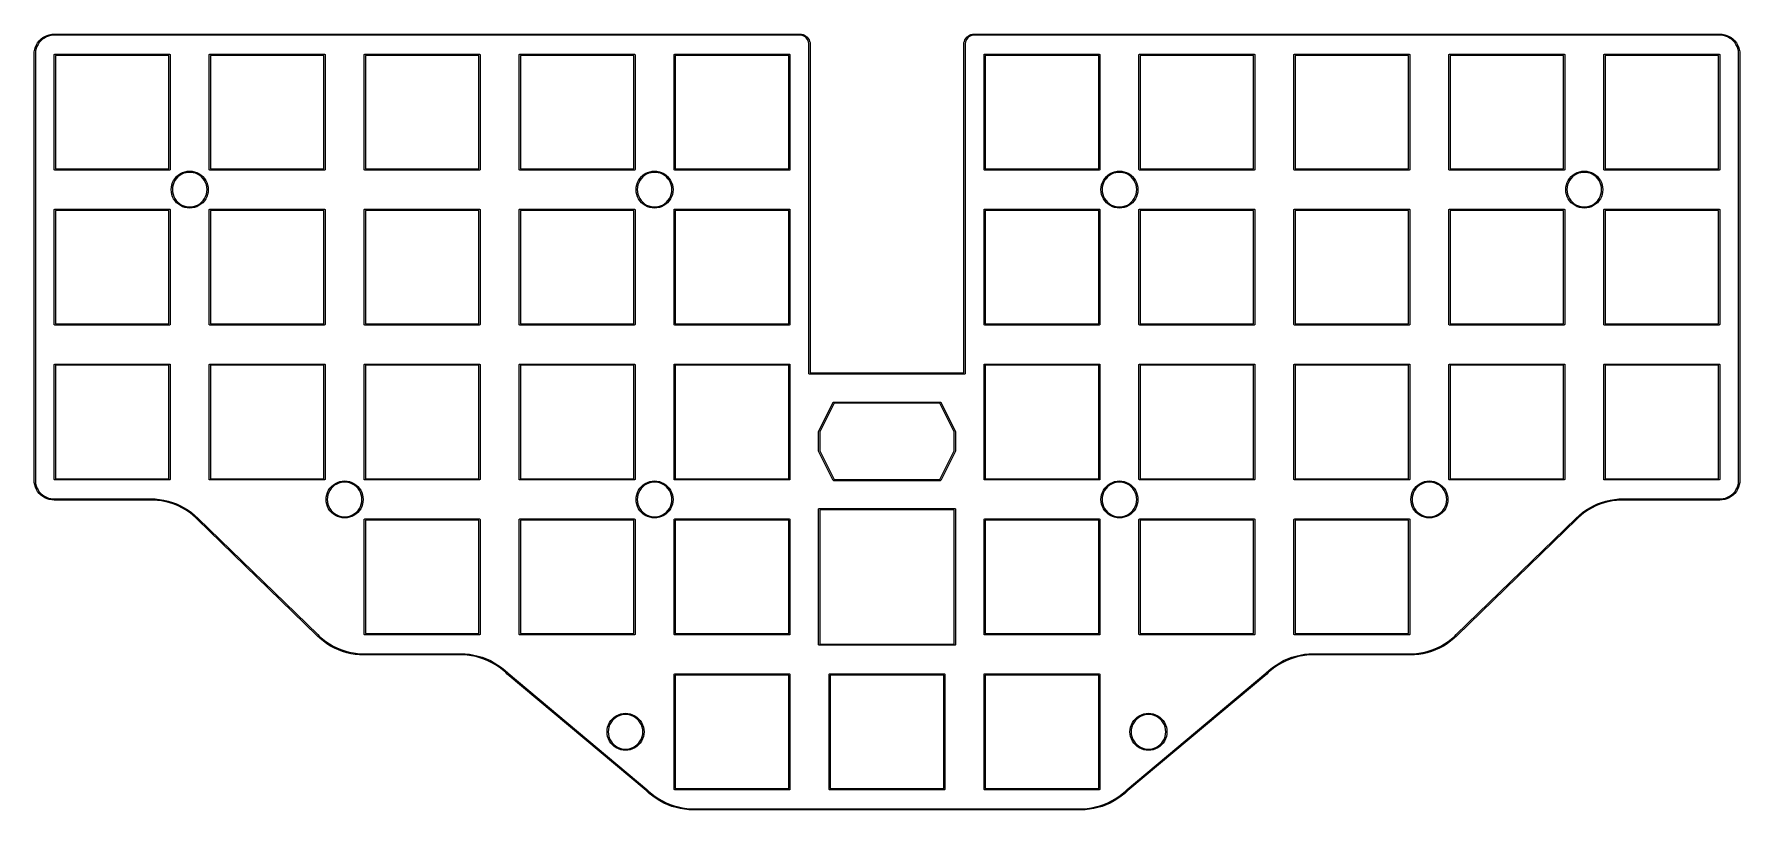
# Model space of a CAD drawing. Extents: x 28 to 238, y -143 to -48.
import ezdxf

# ---------------------------------------------------------------- set-up
doc = ezdxf.new("R2010")
doc.units = 0
doc.layers.add('BLACK', color=7, linetype='CONTINUOUS')

msp = doc.modelspace()

# ---------------------------------------------------------------- linework, layer by layer
at = {"layer": 'BLACK', "linetype": 'CONTINUOUS'}
for p, q in [((29.1177, -48.3775), (29.3275, -48.1677)), ((29.5313, -48.1875), (29.3225, -48.3725)), ((29.3275, -48.1677), (29.5609, -47.9848)), ((29.761, -48.029), (29.5313, -48.1875)), ((29.5609, -47.9848), (29.8148, -47.8313)), ((30.008, -47.8993), (29.761, -48.029)), ((29.8148, -47.8313), (30.0853, -47.7096)), ((30.2689, -47.8004), (30.008, -47.8993)), ((30.0853, -47.7096), (30.3684, -47.6214)), ((30.5398, -47.7336), (30.2689, -47.8004)), ((30.3684, -47.6214), (30.6602, -47.5679)), ((30.8167, -47.7), (30.5398, -47.7336)), ((30.6602, -47.5679), (30.9562, -47.55)), ((30.9562, -47.7), (30.8167, -47.7)), ((30.9562, -47.55), (122.634, -47.55)), ((122.634, -47.7), (30.9562, -47.7)), ((122.634, -47.55), (122.832, -47.5656)), ((122.732, -47.7), (122.634, -47.7)), ((122.634, -47.7), (122.634, -47.7)), ((122.634, -47.7), (122.634, -47.7)), ((122.924, -47.7339), (122.732, -47.7)), ((122.832, -47.5656), (123.026, -47.612)), ((123.108, -47.8007), (122.924, -47.7339)), ((123.026, -47.612), (123.209, -47.688)), ((123.277, -47.8983), (123.108, -47.8007)), ((123.209, -47.688), (123.378, -47.7917)), ((123.426, -48.0238), (123.277, -47.8983)), ((123.378, -47.7917), (123.529, -47.9207)), ((123.552, -48.1733), (123.426, -48.0238)), ((123.529, -47.9207), (123.658, -48.0717)), ((123.649, -48.3424), (123.552, -48.1733)), ((123.658, -48.0717), (123.762, -48.2411)), ((142.938, -48.2411), (143.042, -48.0718)), ((143.042, -48.0718), (143.171, -47.9208)), ((143.148, -48.1734), (143.051, -48.3424)), ((143.274, -48.0238), (143.148, -48.1734)), ((143.171, -47.9208), (143.322, -47.7918)), ((143.423, -47.8984), (143.274, -48.0238)), ((143.322, -47.7918), (143.491, -47.688)), ((143.592, -47.8008), (143.423, -47.8984)), ((143.491, -47.688), (143.675, -47.612)), ((143.776, -47.734), (143.592, -47.8008)), ((143.675, -47.612), (143.868, -47.5657)), ((143.968, -47.7001), (143.776, -47.734)), ((143.868, -47.5657), (144.065, -47.5501)), ((144.066, -47.7001), (143.968, -47.7001)), ((144.065, -47.5501), (144.066, -47.55)), ((144.066, -47.55), (235.744, -47.55)), ((235.744, -47.7), (144.066, -47.7)), ((144.066, -47.7), (144.066, -47.7)), ((144.066, -47.7), (144.066, -47.7)), ((144.066, -47.7), (144.066, -47.7001)), ((235.744, -47.55), (235.744, -47.55)), ((235.744, -47.55), (235.744, -47.55)), ((235.744, -47.55), (236.04, -47.5679)), ((235.883, -47.7), (235.744, -47.7)), ((236.16, -47.7336), (235.883, -47.7)), ((236.04, -47.5679), (236.332, -47.6214)), ((236.431, -47.8004), (236.16, -47.7336)), ((236.332, -47.6214), (236.615, -47.7096)), ((236.692, -47.8994), (236.431, -47.8004)), ((236.615, -47.7096), (236.885, -47.8314)), ((236.939, -48.029), (236.692, -47.8994)), ((236.885, -47.8314), (237.139, -47.9848)), ((237.169, -48.1875), (236.939, -48.029)), ((237.139, -47.9848), (237.373, -48.1677)), ((237.377, -48.3725), (237.169, -48.1875)), ((237.373, -48.1677), (237.582, -48.3775)), ((28.5, -50.0062), (28.5179, -49.7102)), ((28.5, -102.394), (28.5, -50.0062)), ((28.5, -50.0062), (28.5, -50.0062)), ((28.5179, -49.7102), (28.5714, -49.4184)), ((28.5714, -49.4184), (28.6596, -49.1353)), ((28.6836, -49.5898), (28.65, -49.8667)), ((28.65, -49.8667), (28.65, -50.0062)), ((28.65, -50.0062), (28.65, -102.394)), ((28.6596, -49.1353), (28.7813, -48.8648)), ((28.7504, -49.3189), (28.6836, -49.5898)), ((28.8493, -49.058), (28.7504, -49.3189)), ((28.7813, -48.8648), (28.9348, -48.6109)), ((28.979, -48.811), (28.8493, -49.058)), ((28.9348, -48.6109), (29.1177, -48.3775)), ((29.1375, -48.5813), (28.979, -48.811)), ((29.3225, -48.3725), (29.1375, -48.5813)), ((30.975, -50.1), (30.9767, -50.0903)), ((30.975, -64.2), (30.975, -50.1)), ((30.9761, -50.087), (30.9778, -50.0841)), ((30.9767, -50.0903), (30.9761, -50.087)), ((30.9778, -50.0841), (30.9795, -50.0743)), ((30.9795, -50.0743), (30.992, -50.0594)), ((30.992, -50.0594), (31.0018, -50.0425)), ((31.0018, -50.0425), (31.0081, -50.0402)), ((31.0081, -50.0402), (31.0125, -50.035)), ((31.0125, -50.035), (31.0317, -50.0317)), ((31.0317, -50.0317), (31.05, -50.025)), ((31.05, -50.025), (45.15, -50.025)), ((31.125, -50.175), (31.125, -64.125)), ((45.075, -50.175), (31.125, -50.175)), ((45.075, -64.125), (45.075, -50.175)), ((45.15, -50.025), (45.1597, -50.0267)), ((45.1597, -50.0267), (45.163, -50.0261)), ((45.163, -50.0261), (45.1659, -50.0278)), ((45.1659, -50.0278), (45.1757, -50.0295)), ((45.1757, -50.0295), (45.1906, -50.042)), ((45.1906, -50.042), (45.2075, -50.0518)), ((45.2075, -50.0518), (45.2098, -50.0581)), ((45.2098, -50.0581), (45.215, -50.0625)), ((45.215, -50.0625), (45.2183, -50.0817)), ((45.2183, -50.0817), (45.225, -50.1)), ((45.225, -50.1), (45.225, -64.2)), ((50.025, -50.1), (50.0267, -50.0903)), ((50.025, -64.2), (50.025, -50.1)), ((50.0261, -50.087), (50.0278, -50.0841)), ((50.0267, -50.0903), (50.0261, -50.087)), ((50.0278, -50.0841), (50.0295, -50.0743)), ((50.0295, -50.0743), (50.042, -50.0594)), ((50.042, -50.0594), (50.0518, -50.0425)), ((50.0518, -50.0425), (50.0581, -50.0402)), ((50.0581, -50.0402), (50.0625, -50.035)), ((50.0625, -50.035), (50.0817, -50.0317)), ((50.0817, -50.0317), (50.1, -50.025)), ((50.1, -50.025), (64.2, -50.025)), ((50.175, -50.175), (50.175, -64.125)), ((64.125, -50.175), (50.175, -50.175)), ((64.125, -64.125), (64.125, -50.175)), ((64.2, -50.025), (64.2097, -50.0267)), ((64.2097, -50.0267), (64.213, -50.0261)), ((64.213, -50.0261), (64.2159, -50.0278)), ((64.2159, -50.0278), (64.2257, -50.0295)), ((64.2257, -50.0295), (64.2406, -50.042)), ((64.2406, -50.042), (64.2575, -50.0518)), ((64.2575, -50.0518), (64.2598, -50.0581)), ((64.2598, -50.0581), (64.265, -50.0625)), ((64.265, -50.0625), (64.2683, -50.0817)), ((64.2683, -50.0817), (64.275, -50.1)), ((64.275, -50.1), (64.275, -64.2)), ((69.075, -50.1), (69.0767, -50.0903)), ((69.075, -64.2), (69.075, -50.1)), ((69.0761, -50.087), (69.0778, -50.0841)), ((69.0767, -50.0903), (69.0761, -50.087)), ((69.0778, -50.0841), (69.0795, -50.0743)), ((69.0795, -50.0743), (69.092, -50.0594)), ((69.092, -50.0594), (69.1018, -50.0425)), ((69.1018, -50.0425), (69.1081, -50.0402)), ((69.1081, -50.0402), (69.1125, -50.035)), ((69.1125, -50.035), (69.1317, -50.0317)), ((69.1317, -50.0317), (69.15, -50.025)), ((69.15, -50.025), (83.25, -50.025)), ((69.225, -50.175), (69.225, -64.125)), ((83.175, -50.175), (69.225, -50.175)), ((83.175, -64.125), (83.175, -50.175)), ((83.25, -50.025), (83.2597, -50.0267)), ((83.2597, -50.0267), (83.263, -50.0261)), ((83.263, -50.0261), (83.2659, -50.0278)), ((83.2659, -50.0278), (83.2757, -50.0295)), ((83.2757, -50.0295), (83.2906, -50.042)), ((83.2906, -50.042), (83.3075, -50.0518)), ((83.3075, -50.0518), (83.3098, -50.0581)), ((83.3098, -50.0581), (83.315, -50.0625)), ((83.315, -50.0625), (83.3183, -50.0817)), ((83.3183, -50.0817), (83.325, -50.1)), ((83.325, -50.1), (83.325, -64.2)), ((88.125, -50.1), (88.1267, -50.0903)), ((88.125, -64.2), (88.125, -50.1)), ((88.1261, -50.087), (88.1278, -50.0841)), ((88.1267, -50.0903), (88.1261, -50.087)), ((88.1278, -50.0841), (88.1295, -50.0743)), ((88.1295, -50.0743), (88.142, -50.0594)), ((88.142, -50.0594), (88.1518, -50.0425)), ((88.1518, -50.0425), (88.1581, -50.0402)), ((88.1581, -50.0402), (88.1625, -50.035)), ((88.1625, -50.035), (88.1817, -50.0317)), ((88.1817, -50.0317), (88.2, -50.025)), ((88.2, -50.025), (102.3, -50.025)), ((88.275, -50.175), (88.275, -64.125)), ((102.225, -50.175), (88.275, -50.175)), ((102.225, -64.125), (102.225, -50.175)), ((102.3, -50.025), (102.31, -50.0267)), ((102.31, -50.0267), (102.313, -50.0261)), ((102.313, -50.0261), (102.316, -50.0278)), ((102.316, -50.0278), (102.326, -50.0295)), ((102.326, -50.0295), (102.341, -50.042)), ((102.341, -50.042), (102.357, -50.0518)), ((102.357, -50.0518), (102.36, -50.0581)), ((102.36, -50.0581), (102.365, -50.0625)), ((102.365, -50.0625), (102.368, -50.0817)), ((102.368, -50.0817), (102.375, -50.1)), ((102.375, -50.1), (102.375, -64.2)), ((107.175, -50.1), (107.177, -50.0903)), ((107.175, -64.2), (107.175, -50.1)), ((107.176, -50.087), (107.178, -50.0841)), ((107.177, -50.0903), (107.176, -50.087)), ((107.178, -50.0841), (107.18, -50.0743)), ((107.18, -50.0743), (107.192, -50.0594)), ((107.192, -50.0594), (107.202, -50.0425)), ((107.202, -50.0425), (107.208, -50.0402)), ((107.208, -50.0402), (107.212, -50.035)), ((107.212, -50.035), (107.232, -50.0317)), ((107.232, -50.0317), (107.25, -50.025)), ((107.25, -50.025), (121.35, -50.025)), ((107.325, -50.175), (107.325, -64.125)), ((121.275, -50.175), (107.325, -50.175)), ((121.275, -64.125), (121.275, -50.175)), ((121.35, -50.025), (121.36, -50.0267)), ((121.36, -50.0267), (121.363, -50.0261)), ((121.363, -50.0261), (121.366, -50.0278)), ((121.366, -50.0278), (121.376, -50.0295)), ((121.376, -50.0295), (121.391, -50.042)), ((121.391, -50.042), (121.407, -50.0518)), ((121.407, -50.0518), (121.41, -50.0581)), ((121.41, -50.0581), (121.415, -50.0625)), ((121.415, -50.0625), (121.418, -50.0817)), ((121.418, -50.0817), (121.425, -50.1)), ((121.425, -50.1), (121.425, -64.2)), ((123.716, -48.5258), (123.649, -48.3424)), ((123.75, -48.7181), (123.716, -48.5258)), ((123.75, -48.8153), (123.75, -48.7181)), ((123.75, -48.8157), (123.75, -48.8153)), ((123.75, -89.2969), (123.75, -48.8157)), ((123.762, -48.2411), (123.838, -48.4246)), ((123.838, -48.4246), (123.885, -48.6177)), ((123.885, -48.6177), (123.9, -48.8157)), ((123.9, -48.8157), (123.9, -48.8157)), ((123.9, -48.8157), (123.9, -48.8157)), ((123.9, -48.8157), (123.9, -48.8157)), ((123.9, -48.8157), (123.9, -89.2219)), ((142.8, -48.8157), (142.816, -48.6177)), ((142.8, -89.2219), (142.8, -48.8157)), ((142.8, -48.8157), (142.8, -48.8157)), ((142.816, -48.6177), (142.862, -48.4246)), ((142.862, -48.4246), (142.938, -48.2411)), ((142.984, -48.5258), (142.95, -48.7181)), ((142.95, -48.7181), (142.95, -48.8157)), ((142.95, -48.8157), (142.95, -89.2969)), ((143.051, -48.3424), (142.984, -48.5258)), ((145.275, -50.1), (145.277, -50.0903)), ((145.275, -64.2), (145.275, -50.1)), ((145.276, -50.087), (145.278, -50.0841)), ((145.277, -50.0903), (145.276, -50.087)), ((145.278, -50.0841), (145.28, -50.0743)), ((145.28, -50.0743), (145.292, -50.0594)), ((145.292, -50.0594), (145.302, -50.0425)), ((145.302, -50.0425), (145.308, -50.0402)), ((145.308, -50.0402), (145.312, -50.035)), ((145.312, -50.035), (145.332, -50.0317)), ((145.332, -50.0317), (145.35, -50.025)), ((145.35, -50.025), (159.45, -50.025)), ((145.425, -50.175), (145.425, -64.125)), ((159.375, -50.175), (145.425, -50.175)), ((159.375, -64.125), (159.375, -50.175)), ((159.45, -50.025), (159.46, -50.0267)), ((159.46, -50.0267), (159.463, -50.0261)), ((159.463, -50.0261), (159.466, -50.0278)), ((159.466, -50.0278), (159.476, -50.0295)), ((159.476, -50.0295), (159.491, -50.042)), ((159.491, -50.042), (159.507, -50.0518)), ((159.507, -50.0518), (159.51, -50.0581)), ((159.51, -50.0581), (159.515, -50.0625)), ((159.515, -50.0625), (159.518, -50.0817)), ((159.518, -50.0817), (159.525, -50.1)), ((159.525, -50.1), (159.525, -64.2)), ((164.325, -50.1), (164.327, -50.0903)), ((164.325, -64.2), (164.325, -50.1)), ((164.326, -50.087), (164.328, -50.0841)), ((164.327, -50.0903), (164.326, -50.087)), ((164.328, -50.0841), (164.33, -50.0743)), ((164.33, -50.0743), (164.342, -50.0594)), ((164.342, -50.0594), (164.352, -50.0425)), ((164.352, -50.0425), (164.358, -50.0402)), ((164.358, -50.0402), (164.362, -50.035)), ((164.362, -50.035), (164.382, -50.0317)), ((164.382, -50.0317), (164.4, -50.025)), ((164.4, -50.025), (178.5, -50.025)), ((164.475, -50.175), (164.475, -64.125)), ((178.425, -50.175), (164.475, -50.175)), ((178.425, -64.125), (178.425, -50.175)), ((178.5, -50.025), (178.51, -50.0267)), ((178.51, -50.0267), (178.513, -50.0261)), ((178.513, -50.0261), (178.516, -50.0278)), ((178.516, -50.0278), (178.526, -50.0295)), ((178.526, -50.0295), (178.541, -50.042)), ((178.541, -50.042), (178.557, -50.0518)), ((178.557, -50.0518), (178.56, -50.0581)), ((178.56, -50.0581), (178.565, -50.0625)), ((178.565, -50.0625), (178.568, -50.0817)), ((178.568, -50.0817), (178.575, -50.1)), ((178.575, -50.1), (178.575, -64.2)), ((183.375, -50.1), (183.377, -50.0903)), ((183.375, -64.2), (183.375, -50.1)), ((183.376, -50.087), (183.378, -50.0841)), ((183.377, -50.0903), (183.376, -50.087)), ((183.378, -50.0841), (183.38, -50.0743)), ((183.38, -50.0743), (183.392, -50.0594)), ((183.392, -50.0594), (183.402, -50.0425)), ((183.402, -50.0425), (183.408, -50.0402)), ((183.408, -50.0402), (183.412, -50.035)), ((183.412, -50.035), (183.432, -50.0317)), ((183.432, -50.0317), (183.45, -50.025)), ((183.45, -50.025), (197.55, -50.025)), ((183.525, -50.175), (183.525, -64.125)), ((197.475, -50.175), (183.525, -50.175)), ((197.475, -64.125), (197.475, -50.175)), ((197.55, -50.025), (197.56, -50.0267)), ((197.56, -50.0267), (197.563, -50.0261)), ((197.563, -50.0261), (197.566, -50.0278)), ((197.566, -50.0278), (197.576, -50.0295)), ((197.576, -50.0295), (197.591, -50.042)), ((197.591, -50.042), (197.607, -50.0518)), ((197.607, -50.0518), (197.61, -50.0581)), ((197.61, -50.0581), (197.615, -50.0625)), ((197.615, -50.0625), (197.618, -50.0817)), ((197.618, -50.0817), (197.625, -50.1)), ((197.625, -50.1), (197.625, -64.2)), ((202.425, -50.1), (202.427, -50.0903)), ((202.425, -64.2), (202.425, -50.1)), ((202.426, -50.087), (202.428, -50.0841)), ((202.427, -50.0903), (202.426, -50.087)), ((202.428, -50.0841), (202.43, -50.0743)), ((202.43, -50.0743), (202.442, -50.0594)), ((202.442, -50.0594), (202.452, -50.0425)), ((202.452, -50.0425), (202.458, -50.0402)), ((202.458, -50.0402), (202.462, -50.035)), ((202.462, -50.035), (202.482, -50.0317)), ((202.482, -50.0317), (202.5, -50.025)), ((202.5, -50.025), (216.6, -50.025)), ((202.575, -50.175), (202.575, -64.125)), ((216.525, -50.175), (202.575, -50.175)), ((216.525, -64.125), (216.525, -50.175)), ((216.6, -50.025), (216.61, -50.0267)), ((216.61, -50.0267), (216.613, -50.0261)), ((216.613, -50.0261), (216.616, -50.0278)), ((216.616, -50.0278), (216.626, -50.0295)), ((216.626, -50.0295), (216.641, -50.042)), ((216.641, -50.042), (216.657, -50.0518)), ((216.657, -50.0518), (216.66, -50.0581)), ((216.66, -50.0581), (216.665, -50.0625)), ((216.665, -50.0625), (216.668, -50.0817)), ((216.668, -50.0817), (216.675, -50.1)), ((216.675, -50.1), (216.675, -64.2)), ((221.475, -50.1), (221.477, -50.0903)), ((221.475, -64.2), (221.475, -50.1)), ((221.476, -50.087), (221.478, -50.0841)), ((221.477, -50.0903), (221.476, -50.087)), ((221.478, -50.0841), (221.48, -50.0743)), ((221.48, -50.0743), (221.492, -50.0594)), ((221.492, -50.0594), (221.502, -50.0425)), ((221.502, -50.0425), (221.508, -50.0402)), ((221.508, -50.0402), (221.512, -50.035)), ((221.512, -50.035), (221.532, -50.0317)), ((221.532, -50.0317), (221.55, -50.025)), ((221.55, -50.025), (235.65, -50.025)), ((221.625, -50.175), (221.625, -64.125)), ((235.575, -50.175), (221.625, -50.175)), ((235.575, -64.125), (235.575, -50.175)), ((235.65, -50.025), (235.66, -50.0267)), ((235.66, -50.0267), (235.663, -50.0261)), ((235.663, -50.0261), (235.666, -50.0278)), ((235.666, -50.0278), (235.676, -50.0295)), ((235.676, -50.0295), (235.691, -50.042)), ((235.691, -50.042), (235.707, -50.0518)), ((235.707, -50.0518), (235.71, -50.0581)), ((235.71, -50.0581), (235.715, -50.0625)), ((235.715, -50.0625), (235.718, -50.0817)), ((235.718, -50.0817), (235.725, -50.1)), ((235.725, -50.1), (235.725, -64.2)), ((237.562, -48.5814), (237.377, -48.3725)), ((237.721, -48.811), (237.562, -48.5814)), ((237.582, -48.3775), (237.765, -48.611)), ((237.851, -49.058), (237.721, -48.811)), ((237.765, -48.611), (237.919, -48.8648)), ((237.95, -49.3189), (237.851, -49.058)), ((237.919, -48.8648), (238.04, -49.1353)), ((238.016, -49.5898), (237.95, -49.3189)), ((238.05, -49.8667), (238.016, -49.5898)), ((238.04, -49.1353), (238.129, -49.4184)), ((238.05, -50.0062), (238.05, -49.8667)), ((238.05, -102.394), (238.05, -50.0062)), ((238.05, -50.0062), (238.05, -50.0062)), ((238.129, -49.4184), (238.182, -49.7102)), ((238.182, -49.7102), (238.2, -50.0062)), ((238.2, -50.0062), (238.2, -50.0062)), ((238.2, -50.0062), (238.2, -50.0062)), ((238.2, -50.0062), (238.2, -102.394)), ((30.9817, -64.2183), (30.975, -64.2)), ((30.985, -64.2375), (30.9817, -64.2183)), ((30.9902, -64.2418), (30.985, -64.2375)), ((30.9925, -64.2482), (30.9902, -64.2418)), ((31.0094, -64.258), (30.9925, -64.2482)), ((31.0243, -64.2705), (31.0094, -64.258)), ((31.0341, -64.2722), (31.0243, -64.2705)), ((31.037, -64.2739), (31.0341, -64.2722)), ((31.0403, -64.2733), (31.037, -64.2739)), ((31.05, -64.275), (31.0403, -64.2733)), ((45.15, -64.275), (31.05, -64.275)), ((31.125, -64.125), (45.075, -64.125)), ((45.1683, -64.2683), (45.15, -64.275)), ((45.1875, -64.265), (45.1683, -64.2683)), ((45.1918, -64.2598), (45.1875, -64.265)), ((45.1982, -64.2575), (45.1918, -64.2598)), ((45.208, -64.2406), (45.1982, -64.2575)), ((45.2205, -64.2257), (45.208, -64.2406)), ((45.2222, -64.2159), (45.2205, -64.2257)), ((45.2239, -64.213), (45.2222, -64.2159)), ((45.225, -64.2), (45.2233, -64.2097)), ((45.2233, -64.2097), (45.2239, -64.213)), ((46.0164, -65.0664), (46.2401, -64.8702)), ((46.3967, -64.9349), (46.1712, -65.1184)), ((46.2401, -64.8702), (46.4875, -64.7048)), ((46.6451, -64.7839), (46.3967, -64.9349)), ((46.4875, -64.7048), (46.7544, -64.5732)), ((46.9118, -64.6681), (46.6451, -64.7839)), ((46.7544, -64.5732), (47.0362, -64.4776)), ((47.1917, -64.5896), (46.9118, -64.6681)), ((47.0362, -64.4776), (47.3281, -64.4195)), ((47.4797, -64.5501), (47.1917, -64.5896)), ((47.3281, -64.4195), (47.625, -64.4001)), ((47.7704, -64.5501), (47.4797, -64.5501)), ((47.625, -64.4001), (47.922, -64.4195)), ((48.0584, -64.5896), (47.7704, -64.5501)), ((47.922, -64.4195), (48.2139, -64.4776)), ((48.3383, -64.6681), (48.0584, -64.5896)), ((48.2139, -64.4776), (48.4956, -64.5732)), ((48.605, -64.7839), (48.3383, -64.6681)), ((48.4956, -64.5732), (48.7625, -64.7048)), ((48.8533, -64.9349), (48.605, -64.7839)), ((48.7625, -64.7048), (49.01, -64.8702)), ((49.0789, -65.1184), (48.8533, -64.9349)), ((49.01, -64.8702), (49.2337, -65.0664)), ((50.0317, -64.2183), (50.025, -64.2)), ((50.035, -64.2375), (50.0317, -64.2183)), ((50.0402, -64.2418), (50.035, -64.2375)), ((50.0425, -64.2482), (50.0402, -64.2418)), ((50.0594, -64.258), (50.0425, -64.2482)), ((50.0743, -64.2705), (50.0594, -64.258)), ((50.0841, -64.2722), (50.0743, -64.2705)), ((50.087, -64.2739), (50.0841, -64.2722)), ((50.0903, -64.2733), (50.087, -64.2739)), ((50.1, -64.275), (50.0903, -64.2733)), ((64.2, -64.275), (50.1, -64.275)), ((50.175, -64.125), (64.125, -64.125)), ((64.2183, -64.2683), (64.2, -64.275)), ((64.2375, -64.265), (64.2183, -64.2683)), ((64.2418, -64.2598), (64.2375, -64.265)), ((64.2482, -64.2575), (64.2418, -64.2598)), ((64.258, -64.2406), (64.2482, -64.2575)), ((64.2705, -64.2257), (64.258, -64.2406)), ((64.2722, -64.2159), (64.2705, -64.2257)), ((64.2739, -64.213), (64.2722, -64.2159)), ((64.275, -64.2), (64.2733, -64.2097)), ((64.2733, -64.2097), (64.2739, -64.213)), ((69.0817, -64.2183), (69.075, -64.2)), ((69.085, -64.2375), (69.0817, -64.2183)), ((69.0902, -64.2418), (69.085, -64.2375)), ((69.0925, -64.2482), (69.0902, -64.2418)), ((69.1094, -64.258), (69.0925, -64.2482)), ((69.1243, -64.2705), (69.1094, -64.258)), ((69.1341, -64.2722), (69.1243, -64.2705)), ((69.137, -64.2739), (69.1341, -64.2722)), ((69.1403, -64.2733), (69.137, -64.2739)), ((69.15, -64.275), (69.1403, -64.2733)), ((83.25, -64.275), (69.15, -64.275)), ((69.225, -64.125), (83.175, -64.125)), ((83.2683, -64.2683), (83.25, -64.275)), ((83.2875, -64.265), (83.2683, -64.2683)), ((83.2918, -64.2598), (83.2875, -64.265)), ((83.2982, -64.2575), (83.2918, -64.2598)), ((83.308, -64.2406), (83.2982, -64.2575)), ((83.3205, -64.2257), (83.308, -64.2406)), ((83.3222, -64.2159), (83.3205, -64.2257)), ((83.3239, -64.213), (83.3222, -64.2159)), ((83.325, -64.2), (83.3233, -64.2097)), ((83.3233, -64.2097), (83.3239, -64.213)), ((88.1317, -64.2183), (88.125, -64.2)), ((88.135, -64.2375), (88.1317, -64.2183)), ((88.1402, -64.2418), (88.135, -64.2375)), ((88.1425, -64.2482), (88.1402, -64.2418)), ((88.1594, -64.258), (88.1425, -64.2482)), ((88.1743, -64.2705), (88.1594, -64.258)), ((88.1841, -64.2722), (88.1743, -64.2705)), ((88.187, -64.2739), (88.1841, -64.2722)), ((88.1903, -64.2733), (88.187, -64.2739)), ((88.2, -64.275), (88.1903, -64.2733)), ((102.3, -64.275), (88.2, -64.275)), ((88.275, -64.125), (102.225, -64.125)), ((102.318, -64.2683), (102.3, -64.275)), ((102.337, -64.265), (102.318, -64.2683)), ((102.342, -64.2598), (102.337, -64.265)), ((102.348, -64.2575), (102.342, -64.2598)), ((102.358, -64.2406), (102.348, -64.2575)), ((102.37, -64.2257), (102.358, -64.2406)), ((102.372, -64.2159), (102.37, -64.2257)), ((102.374, -64.213), (102.372, -64.2159)), ((102.375, -64.2), (102.373, -64.2097)), ((102.373, -64.2097), (102.374, -64.213)), ((103.166, -65.0664), (103.39, -64.8702)), ((103.547, -64.9349), (103.321, -65.1184)), ((103.39, -64.8702), (103.638, -64.7048)), ((103.795, -64.7839), (103.547, -64.9349)), ((103.638, -64.7048), (103.904, -64.5732)), ((104.062, -64.6681), (103.795, -64.7839)), ((103.904, -64.5732), (104.186, -64.4776)), ((104.342, -64.5896), (104.062, -64.6681)), ((104.186, -64.4776), (104.478, -64.4195)), ((104.63, -64.5501), (104.342, -64.5896)), ((104.478, -64.4195), (104.775, -64.4001)), ((104.92, -64.5501), (104.63, -64.5501)), ((104.775, -64.4001), (105.072, -64.4195)), ((105.208, -64.5896), (104.92, -64.5501)), ((105.072, -64.4195), (105.364, -64.4776)), ((105.488, -64.6681), (105.208, -64.5896)), ((105.364, -64.4776), (105.646, -64.5732)), ((105.755, -64.7839), (105.488, -64.6681)), ((105.646, -64.5732), (105.913, -64.7048)), ((106.003, -64.9349), (105.755, -64.7839)), ((105.913, -64.7048), (106.16, -64.8702)), ((106.229, -65.1184), (106.003, -64.9349)), ((106.16, -64.8702), (106.384, -65.0664)), ((107.182, -64.2183), (107.175, -64.2)), ((107.185, -64.2375), (107.182, -64.2183)), ((107.19, -64.2418), (107.185, -64.2375)), ((107.193, -64.2482), (107.19, -64.2418)), ((107.209, -64.258), (107.193, -64.2482)), ((107.224, -64.2705), (107.209, -64.258)), ((107.234, -64.2722), (107.224, -64.2705)), ((107.237, -64.2739), (107.234, -64.2722)), ((107.24, -64.2733), (107.237, -64.2739)), ((107.25, -64.275), (107.24, -64.2733)), ((121.35, -64.275), (107.25, -64.275)), ((107.325, -64.125), (121.275, -64.125)), ((121.368, -64.2683), (121.35, -64.275)), ((121.387, -64.265), (121.368, -64.2683)), ((121.392, -64.2598), (121.387, -64.265)), ((121.398, -64.2575), (121.392, -64.2598)), ((121.408, -64.2406), (121.398, -64.2575)), ((121.42, -64.2257), (121.408, -64.2406)), ((121.422, -64.2159), (121.42, -64.2257)), ((121.424, -64.213), (121.422, -64.2159)), ((121.425, -64.2), (121.423, -64.2097)), ((121.423, -64.2097), (121.424, -64.213)), ((145.282, -64.2183), (145.275, -64.2)), ((145.285, -64.2375), (145.282, -64.2183)), ((145.29, -64.2418), (145.285, -64.2375)), ((145.293, -64.2482), (145.29, -64.2418)), ((145.309, -64.258), (145.293, -64.2482)), ((145.324, -64.2705), (145.309, -64.258)), ((145.334, -64.2722), (145.324, -64.2705)), ((145.337, -64.2739), (145.334, -64.2722)), ((145.34, -64.2733), (145.337, -64.2739)), ((145.35, -64.275), (145.34, -64.2733)), ((159.45, -64.275), (145.35, -64.275)), ((145.425, -64.125), (159.375, -64.125)), ((159.468, -64.2683), (159.45, -64.275)), ((159.487, -64.265), (159.468, -64.2683)), ((159.492, -64.2598), (159.487, -64.265)), ((159.498, -64.2575), (159.492, -64.2598)), ((159.508, -64.2406), (159.498, -64.2575)), ((159.52, -64.2257), (159.508, -64.2406)), ((159.522, -64.2159), (159.52, -64.2257)), ((159.524, -64.213), (159.522, -64.2159)), ((159.525, -64.2), (159.523, -64.2097)), ((159.523, -64.2097), (159.524, -64.213)), ((160.316, -65.0664), (160.54, -64.8702)), ((160.697, -64.9349), (160.471, -65.1184)), ((160.54, -64.8702), (160.788, -64.7048)), ((160.945, -64.7839), (160.697, -64.9349)), ((160.788, -64.7048), (161.055, -64.5732)), ((161.212, -64.6681), (160.945, -64.7839)), ((161.055, -64.5732), (161.336, -64.4776)), ((161.492, -64.5896), (161.212, -64.6681)), ((161.336, -64.4776), (161.628, -64.4195)), ((161.78, -64.5501), (161.492, -64.5896)), ((161.628, -64.4195), (161.925, -64.4001)), ((162.07, -64.5501), (161.78, -64.5501)), ((161.925, -64.4001), (162.222, -64.4195)), ((162.358, -64.5896), (162.07, -64.5501)), ((162.222, -64.4195), (162.514, -64.4776)), ((162.638, -64.6681), (162.358, -64.5896)), ((162.514, -64.4776), (162.796, -64.5732)), ((162.905, -64.7839), (162.638, -64.6681)), ((162.796, -64.5732), (163.063, -64.7048)), ((163.153, -64.9349), (162.905, -64.7839)), ((163.063, -64.7048), (163.31, -64.8702)), ((163.379, -65.1184), (163.153, -64.9349)), ((163.31, -64.8702), (163.534, -65.0664)), ((164.332, -64.2183), (164.325, -64.2)), ((164.335, -64.2375), (164.332, -64.2183)), ((164.34, -64.2418), (164.335, -64.2375)), ((164.343, -64.2482), (164.34, -64.2418)), ((164.359, -64.258), (164.343, -64.2482)), ((164.374, -64.2705), (164.359, -64.258)), ((164.384, -64.2722), (164.374, -64.2705)), ((164.387, -64.2739), (164.384, -64.2722)), ((164.39, -64.2733), (164.387, -64.2739)), ((164.4, -64.275), (164.39, -64.2733)), ((178.5, -64.275), (164.4, -64.275)), ((164.475, -64.125), (178.425, -64.125)), ((178.518, -64.2683), (178.5, -64.275)), ((178.537, -64.265), (178.518, -64.2683)), ((178.542, -64.2598), (178.537, -64.265)), ((178.548, -64.2575), (178.542, -64.2598)), ((178.558, -64.2406), (178.548, -64.2575)), ((178.57, -64.2257), (178.558, -64.2406)), ((178.572, -64.2159), (178.57, -64.2257)), ((178.574, -64.213), (178.572, -64.2159)), ((178.575, -64.2), (178.573, -64.2097)), ((178.573, -64.2097), (178.574, -64.213)), ((183.382, -64.2183), (183.375, -64.2)), ((183.385, -64.2375), (183.382, -64.2183)), ((183.39, -64.2418), (183.385, -64.2375)), ((183.393, -64.2482), (183.39, -64.2418)), ((183.409, -64.258), (183.393, -64.2482)), ((183.424, -64.2705), (183.409, -64.258)), ((183.434, -64.2722), (183.424, -64.2705)), ((183.437, -64.2739), (183.434, -64.2722)), ((183.44, -64.2733), (183.437, -64.2739)), ((183.45, -64.275), (183.44, -64.2733)), ((197.55, -64.275), (183.45, -64.275)), ((183.525, -64.125), (197.475, -64.125)), ((197.568, -64.2683), (197.55, -64.275)), ((197.587, -64.265), (197.568, -64.2683)), ((197.592, -64.2598), (197.587, -64.265)), ((197.598, -64.2575), (197.592, -64.2598)), ((197.608, -64.2406), (197.598, -64.2575)), ((197.62, -64.2257), (197.608, -64.2406)), ((197.622, -64.2159), (197.62, -64.2257)), ((197.624, -64.213), (197.622, -64.2159)), ((197.625, -64.2), (197.623, -64.2097)), ((197.623, -64.2097), (197.624, -64.213)), ((202.432, -64.2183), (202.425, -64.2)), ((202.435, -64.2375), (202.432, -64.2183)), ((202.44, -64.2418), (202.435, -64.2375)), ((202.443, -64.2482), (202.44, -64.2418)), ((202.459, -64.258), (202.443, -64.2482)), ((202.474, -64.2705), (202.459, -64.258)), ((202.484, -64.2722), (202.474, -64.2705)), ((202.487, -64.2739), (202.484, -64.2722)), ((202.49, -64.2733), (202.487, -64.2739)), ((202.5, -64.275), (202.49, -64.2733)), ((216.6, -64.275), (202.5, -64.275)), ((202.575, -64.125), (216.525, -64.125)), ((216.618, -64.2683), (216.6, -64.275)), ((216.637, -64.265), (216.618, -64.2683)), ((216.642, -64.2598), (216.637, -64.265)), ((216.648, -64.2575), (216.642, -64.2598)), ((216.658, -64.2406), (216.648, -64.2575)), ((216.67, -64.2257), (216.658, -64.2406)), ((216.672, -64.2159), (216.67, -64.2257)), ((216.674, -64.213), (216.672, -64.2159)), ((216.675, -64.2), (216.673, -64.2097)), ((216.673, -64.2097), (216.674, -64.213)), ((217.467, -65.0664), (217.69, -64.8702)), ((217.847, -64.9349), (217.621, -65.1184)), ((217.69, -64.8702), (217.938, -64.7048)), ((218.095, -64.7839), (217.847, -64.9349)), ((217.938, -64.7048), (218.205, -64.5732)), ((218.362, -64.6681), (218.095, -64.7839)), ((218.205, -64.5732), (218.486, -64.4776)), ((218.642, -64.5896), (218.362, -64.6681)), ((218.486, -64.4776), (218.778, -64.4195)), ((218.93, -64.5501), (218.642, -64.5896)), ((218.778, -64.4195), (219.075, -64.4001)), ((219.221, -64.5501), (218.93, -64.5501)), ((219.075, -64.4001), (219.372, -64.4195)), ((219.509, -64.5896), (219.221, -64.5501)), ((219.372, -64.4195), (219.664, -64.4776)), ((219.788, -64.6681), (219.509, -64.5896)), ((219.664, -64.4776), (219.946, -64.5732)), ((220.055, -64.7839), (219.788, -64.6681)), ((219.946, -64.5732), (220.213, -64.7048)), ((220.303, -64.9349), (220.055, -64.7839)), ((220.213, -64.7048), (220.46, -64.8702)), ((220.529, -65.1184), (220.303, -64.9349)), ((220.46, -64.8702), (220.684, -65.0664)), ((221.482, -64.2183), (221.475, -64.2)), ((221.485, -64.2375), (221.482, -64.2183)), ((221.49, -64.2418), (221.485, -64.2375)), ((221.493, -64.2482), (221.49, -64.2418)), ((221.509, -64.258), (221.493, -64.2482)), ((221.524, -64.2705), (221.509, -64.258)), ((221.534, -64.2722), (221.524, -64.2705)), ((221.537, -64.2739), (221.534, -64.2722)), ((221.54, -64.2733), (221.537, -64.2739)), ((221.55, -64.275), (221.54, -64.2733)), ((235.65, -64.275), (221.55, -64.275)), ((221.625, -64.125), (235.575, -64.125)), ((235.668, -64.2683), (235.65, -64.275)), ((235.688, -64.265), (235.668, -64.2683)), ((235.692, -64.2598), (235.688, -64.265)), ((235.698, -64.2575), (235.692, -64.2598)), ((235.708, -64.2406), (235.698, -64.2575)), ((235.72, -64.2257), (235.708, -64.2406)), ((235.722, -64.2159), (235.72, -64.2257)), ((235.724, -64.213), (235.722, -64.2159)), ((235.725, -64.2), (235.723, -64.2097)), ((235.723, -64.2097), (235.724, -64.213)), ((45.35, -66.6751), (45.3695, -66.3781)), ((45.3695, -66.972), (45.35, -66.6751)), ((45.3695, -66.3781), (45.4276, -66.0862)), ((45.4276, -67.2639), (45.3695, -66.972)), ((45.4276, -66.0862), (45.5232, -65.8045)), ((45.5149, -66.385), (45.4951, -66.6751)), ((45.4951, -66.6751), (45.5149, -66.9651)), ((45.5741, -66.1004), (45.5149, -66.385)), ((45.5149, -66.9651), (45.5741, -67.2497)), ((45.5232, -65.8045), (45.6548, -65.5376)), ((45.6714, -65.8265), (45.5741, -66.1004)), ((45.6548, -65.5376), (45.8202, -65.2901)), ((45.8052, -65.5684), (45.6714, -65.8265)), ((45.9728, -65.3309), (45.8052, -65.5684)), ((45.8202, -65.2901), (46.0164, -65.0664)), ((46.1712, -65.1184), (45.9728, -65.3309)), ((49.2773, -65.3309), (49.0789, -65.1184)), ((49.2337, -65.0664), (49.4299, -65.2901)), ((49.4449, -65.5684), (49.2773, -65.3309)), ((49.4299, -65.2901), (49.5952, -65.5376)), ((49.5787, -65.8265), (49.4449, -65.5684)), ((49.676, -66.1004), (49.5787, -65.8265)), ((49.5952, -65.5376), (49.7269, -65.8045)), ((49.7352, -66.385), (49.676, -66.1004)), ((49.676, -67.2497), (49.7352, -66.9651)), ((49.7269, -65.8045), (49.8225, -66.0862)), ((49.755, -66.6751), (49.7352, -66.385)), ((49.7352, -66.9651), (49.755, -66.6751)), ((49.8225, -66.0862), (49.8806, -66.3781)), ((49.8806, -66.972), (49.8225, -67.2639)), ((49.8806, -66.3781), (49.9, -66.6751)), ((49.9, -66.6751), (49.8806, -66.972)), ((102.5, -66.6751), (102.52, -66.3781)), ((102.52, -66.972), (102.5, -66.6751)), ((102.52, -66.3781), (102.578, -66.0862)), ((102.578, -67.2639), (102.52, -66.972)), ((102.578, -66.0862), (102.673, -65.8045)), ((102.665, -66.385), (102.645, -66.6751)), ((102.645, -66.6751), (102.665, -66.9651)), ((102.724, -66.1004), (102.665, -66.385)), ((102.665, -66.9651), (102.724, -67.2497)), ((102.673, -65.8045), (102.805, -65.5376)), ((102.821, -65.8265), (102.724, -66.1004)), ((102.805, -65.5376), (102.97, -65.2901)), ((102.955, -65.5684), (102.821, -65.8265)), ((103.123, -65.3309), (102.955, -65.5684)), ((102.97, -65.2901), (103.166, -65.0664)), ((103.321, -65.1184), (103.123, -65.3309)), ((106.427, -65.3309), (106.229, -65.1184)), ((106.384, -65.0664), (106.58, -65.2901)), ((106.595, -65.5684), (106.427, -65.3309)), ((106.58, -65.2901), (106.745, -65.5376)), ((106.729, -65.8265), (106.595, -65.5684)), ((106.826, -66.1004), (106.729, -65.8265)), ((106.745, -65.5376), (106.877, -65.8045)), ((106.885, -66.385), (106.826, -66.1004)), ((106.826, -67.2497), (106.885, -66.9651)), ((106.877, -65.8045), (106.973, -66.0862)), ((106.905, -66.6751), (106.885, -66.385)), ((106.885, -66.9651), (106.905, -66.6751)), ((106.973, -66.0862), (107.031, -66.3781)), ((107.031, -66.972), (106.973, -67.2639)), ((107.031, -66.3781), (107.05, -66.6751)), ((107.05, -66.6751), (107.031, -66.972)), ((159.65, -66.6751), (159.67, -66.3781)), ((159.67, -66.972), (159.65, -66.6751)), ((159.67, -66.3781), (159.728, -66.0862)), ((159.728, -67.2639), (159.67, -66.972)), ((159.728, -66.0862), (159.823, -65.8045)), ((159.815, -66.385), (159.795, -66.6751)), ((159.795, -66.6751), (159.815, -66.9651)), ((159.874, -66.1004), (159.815, -66.385)), ((159.815, -66.9651), (159.874, -67.2497)), ((159.823, -65.8045), (159.955, -65.5376)), ((159.972, -65.8265), (159.874, -66.1004)), ((159.955, -65.5376), (160.12, -65.2901)), ((160.105, -65.5684), (159.972, -65.8265)), ((160.273, -65.3309), (160.105, -65.5684)), ((160.12, -65.2901), (160.316, -65.0664)), ((160.471, -65.1184), (160.273, -65.3309)), ((163.577, -65.3309), (163.379, -65.1184)), ((163.534, -65.0664), (163.73, -65.2901)), ((163.745, -65.5684), (163.577, -65.3309)), ((163.73, -65.2901), (163.895, -65.5376)), ((163.879, -65.8265), (163.745, -65.5684)), ((163.976, -66.1004), (163.879, -65.8265)), ((163.895, -65.5376), (164.027, -65.8045)), ((164.035, -66.385), (163.976, -66.1004)), ((163.976, -67.2497), (164.035, -66.9651)), ((164.027, -65.8045), (164.123, -66.0862)), ((164.055, -66.6751), (164.035, -66.385)), ((164.035, -66.9651), (164.055, -66.6751)), ((164.123, -66.0862), (164.181, -66.3781)), ((164.181, -66.972), (164.123, -67.2639)), ((164.181, -66.3781), (164.2, -66.6751)), ((164.2, -66.6751), (164.181, -66.972)), ((216.8, -66.6751), (216.82, -66.3781)), ((216.82, -66.972), (216.8, -66.6751)), ((216.82, -66.3781), (216.878, -66.0862)), ((216.878, -67.2639), (216.82, -66.972)), ((216.878, -66.0862), (216.973, -65.8045)), ((216.965, -66.385), (216.945, -66.6751)), ((216.945, -66.6751), (216.965, -66.9651)), ((217.024, -66.1004), (216.965, -66.385)), ((216.965, -66.9651), (217.024, -67.2497)), ((216.973, -65.8045), (217.105, -65.5376)), ((217.122, -65.8265), (217.024, -66.1004)), ((217.105, -65.5376), (217.27, -65.2901)), ((217.255, -65.5684), (217.122, -65.8265)), ((217.423, -65.3309), (217.255, -65.5684)), ((217.27, -65.2901), (217.467, -65.0664)), ((217.621, -65.1184), (217.423, -65.3309)), ((220.727, -65.3309), (220.529, -65.1184)), ((220.684, -65.0664), (220.88, -65.2901)), ((220.895, -65.5684), (220.727, -65.3309)), ((220.88, -65.2901), (221.045, -65.5376)), ((221.029, -65.8265), (220.895, -65.5684)), ((221.126, -66.1004), (221.029, -65.8265)), ((221.045, -65.5376), (221.177, -65.8045)), ((221.185, -66.385), (221.126, -66.1004)), ((221.126, -67.2497), (221.185, -66.9651)), ((221.177, -65.8045), (221.273, -66.0862)), ((221.205, -66.6751), (221.185, -66.385)), ((221.185, -66.9651), (221.205, -66.6751)), ((221.273, -66.0862), (221.331, -66.3781)), ((221.331, -66.972), (221.273, -67.2639)), ((221.331, -66.3781), (221.35, -66.6751)), ((221.35, -66.6751), (221.331, -66.972)), ((30.975, -69.15), (30.9767, -69.1403)), ((30.975, -83.25), (30.975, -69.15)), ((30.9761, -69.137), (30.9778, -69.1341)), ((30.9767, -69.1403), (30.9761, -69.137)), ((30.9778, -69.1341), (30.9795, -69.1243)), ((30.9795, -69.1243), (30.992, -69.1094)), ((30.992, -69.1094), (31.0018, -69.0925)), ((31.0018, -69.0925), (31.0081, -69.0902)), ((31.0081, -69.0902), (31.0125, -69.085)), ((31.0125, -69.085), (31.0317, -69.0817)), ((31.0317, -69.0817), (31.05, -69.075)), ((31.05, -69.075), (45.15, -69.075)), ((45.15, -69.075), (45.1597, -69.0767)), ((45.1597, -69.0767), (45.163, -69.0761)), ((45.163, -69.0761), (45.1659, -69.0778)), ((45.1659, -69.0778), (45.1757, -69.0795)), ((45.1757, -69.0795), (45.1906, -69.092)), ((45.1906, -69.092), (45.2075, -69.1018)), ((45.2075, -69.1018), (45.2098, -69.1081)), ((45.2098, -69.1081), (45.215, -69.1125)), ((45.215, -69.1125), (45.2183, -69.1317)), ((45.2183, -69.1317), (45.225, -69.15)), ((45.225, -69.15), (45.225, -83.25)), ((45.5232, -67.5457), (45.4276, -67.2639)), ((45.6548, -67.8126), (45.5232, -67.5457)), ((45.5741, -67.2497), (45.6714, -67.5236)), ((45.8202, -68.06), (45.6548, -67.8126)), ((45.6714, -67.5236), (45.8052, -67.7818)), ((45.8052, -67.7818), (45.9728, -68.0193)), ((46.0164, -68.2837), (45.8202, -68.06)), ((45.9728, -68.0193), (46.1712, -68.2317)), ((46.2401, -68.4799), (46.0164, -68.2837)), ((46.1712, -68.2317), (46.3967, -68.4152)), ((46.4875, -68.6453), (46.2401, -68.4799)), ((46.3967, -68.4152), (46.6451, -68.5662)), ((46.7544, -68.7769), (46.4875, -68.6453)), ((46.6451, -68.5662), (46.9118, -68.682)), ((47.0362, -68.8725), (46.7544, -68.7769)), ((46.9118, -68.682), (47.1917, -68.7605)), ((47.3281, -68.9306), (47.0362, -68.8725)), ((47.1917, -68.7605), (47.4797, -68.8001)), ((47.625, -68.9501), (47.3281, -68.9306)), ((47.4797, -68.8001), (47.7704, -68.8001)), ((47.922, -68.9306), (47.625, -68.9501)), ((47.7704, -68.8001), (48.0584, -68.7605)), ((48.2139, -68.8725), (47.922, -68.9306)), ((48.0584, -68.7605), (48.3383, -68.682)), ((48.4956, -68.7769), (48.2139, -68.8725)), ((48.3383, -68.682), (48.605, -68.5662)), ((48.7625, -68.6453), (48.4956, -68.7769)), ((48.605, -68.5662), (48.8533, -68.4152)), ((49.01, -68.4799), (48.7625, -68.6453)), ((48.8533, -68.4152), (49.0789, -68.2317)), ((49.2337, -68.2837), (49.01, -68.4799)), ((49.0789, -68.2317), (49.2773, -68.0193)), ((49.4299, -68.06), (49.2337, -68.2837)), ((49.2773, -68.0193), (49.4449, -67.7818)), ((49.5952, -67.8126), (49.4299, -68.06)), ((49.4449, -67.7818), (49.5787, -67.5236)), ((49.5787, -67.5236), (49.676, -67.2497)), ((49.7269, -67.5457), (49.5952, -67.8126)), ((49.8225, -67.2639), (49.7269, -67.5457)), ((50.025, -69.15), (50.0267, -69.1403)), ((50.025, -83.25), (50.025, -69.15)), ((50.0261, -69.137), (50.0278, -69.1341)), ((50.0267, -69.1403), (50.0261, -69.137)), ((50.0278, -69.1341), (50.0295, -69.1243)), ((50.0295, -69.1243), (50.042, -69.1094)), ((50.042, -69.1094), (50.0518, -69.0925)), ((50.0518, -69.0925), (50.0581, -69.0902)), ((50.0581, -69.0902), (50.0625, -69.085)), ((50.0625, -69.085), (50.0817, -69.0817)), ((50.0817, -69.0817), (50.1, -69.075)), ((50.1, -69.075), (64.2, -69.075)), ((64.2, -69.075), (64.2097, -69.0767)), ((64.2097, -69.0767), (64.213, -69.0761)), ((64.213, -69.0761), (64.2159, -69.0778)), ((64.2159, -69.0778), (64.2257, -69.0795)), ((64.2257, -69.0795), (64.2406, -69.092)), ((64.2406, -69.092), (64.2575, -69.1018)), ((64.2575, -69.1018), (64.2598, -69.1081)), ((64.2598, -69.1081), (64.265, -69.1125)), ((64.265, -69.1125), (64.2683, -69.1317)), ((64.2683, -69.1317), (64.275, -69.15)), ((64.275, -69.15), (64.275, -83.25)), ((69.075, -69.15), (69.0767, -69.1403)), ((69.075, -83.25), (69.075, -69.15)), ((69.0761, -69.137), (69.0778, -69.1341)), ((69.0767, -69.1403), (69.0761, -69.137)), ((69.0778, -69.1341), (69.0795, -69.1243)), ((69.0795, -69.1243), (69.092, -69.1094)), ((69.092, -69.1094), (69.1018, -69.0925)), ((69.1018, -69.0925), (69.1081, -69.0902)), ((69.1081, -69.0902), (69.1125, -69.085)), ((69.1125, -69.085), (69.1317, -69.0817)), ((69.1317, -69.0817), (69.15, -69.075)), ((69.15, -69.075), (83.25, -69.075)), ((83.25, -69.075), (83.2597, -69.0767)), ((83.2597, -69.0767), (83.263, -69.0761)), ((83.263, -69.0761), (83.2659, -69.0778)), ((83.2659, -69.0778), (83.2757, -69.0795)), ((83.2757, -69.0795), (83.2906, -69.092)), ((83.2906, -69.092), (83.3075, -69.1018)), ((83.3075, -69.1018), (83.3098, -69.1081)), ((83.3098, -69.1081), (83.315, -69.1125)), ((83.315, -69.1125), (83.3183, -69.1317)), ((83.3183, -69.1317), (83.325, -69.15)), ((83.325, -69.15), (83.325, -83.25)), ((88.125, -69.15), (88.1267, -69.1403)), ((88.125, -83.25), (88.125, -69.15)), ((88.1261, -69.137), (88.1278, -69.1341)), ((88.1267, -69.1403), (88.1261, -69.137)), ((88.1278, -69.1341), (88.1295, -69.1243)), ((88.1295, -69.1243), (88.142, -69.1094)), ((88.142, -69.1094), (88.1518, -69.0925)), ((88.1518, -69.0925), (88.1581, -69.0902)), ((88.1581, -69.0902), (88.1625, -69.085)), ((88.1625, -69.085), (88.1817, -69.0817)), ((88.1817, -69.0817), (88.2, -69.075)), ((88.2, -69.075), (102.3, -69.075)), ((102.3, -69.075), (102.31, -69.0767)), ((102.31, -69.0767), (102.313, -69.0761)), ((102.313, -69.0761), (102.316, -69.0778)), ((102.316, -69.0778), (102.326, -69.0795)), ((102.326, -69.0795), (102.341, -69.092)), ((102.341, -69.092), (102.357, -69.1018)), ((102.357, -69.1018), (102.36, -69.1081)), ((102.36, -69.1081), (102.365, -69.1125)), ((102.365, -69.1125), (102.368, -69.1317)), ((102.368, -69.1317), (102.375, -69.15)), ((102.375, -69.15), (102.375, -83.25)), ((102.673, -67.5457), (102.578, -67.2639)), ((102.805, -67.8126), (102.673, -67.5457)), ((102.724, -67.2497), (102.821, -67.5236)), ((102.97, -68.06), (102.805, -67.8126)), ((102.821, -67.5236), (102.955, -67.7818)), ((102.955, -67.7818), (103.123, -68.0193)), ((103.166, -68.2837), (102.97, -68.06)), ((103.123, -68.0193), (103.321, -68.2317)), ((103.39, -68.4799), (103.166, -68.2837)), ((103.321, -68.2317), (103.547, -68.4152)), ((103.638, -68.6453), (103.39, -68.4799)), ((103.547, -68.4152), (103.795, -68.5662)), ((103.904, -68.7769), (103.638, -68.6453)), ((103.795, -68.5662), (104.062, -68.682)), ((104.186, -68.8725), (103.904, -68.7769)), ((104.062, -68.682), (104.342, -68.7605)), ((104.478, -68.9306), (104.186, -68.8725)), ((104.342, -68.7605), (104.63, -68.8001)), ((104.775, -68.9501), (104.478, -68.9306)), ((104.63, -68.8001), (104.92, -68.8001)), ((105.072, -68.9306), (104.775, -68.9501)), ((104.92, -68.8001), (105.208, -68.7605)), ((105.364, -68.8725), (105.072, -68.9306)), ((105.208, -68.7605), (105.488, -68.682)), ((105.646, -68.7769), (105.364, -68.8725)), ((105.488, -68.682), (105.755, -68.5662)), ((105.913, -68.6453), (105.646, -68.7769)), ((105.755, -68.5662), (106.003, -68.4152)), ((106.16, -68.4799), (105.913, -68.6453)), ((106.003, -68.4152), (106.229, -68.2317)), ((106.384, -68.2837), (106.16, -68.4799)), ((106.229, -68.2317), (106.427, -68.0193)), ((106.58, -68.06), (106.384, -68.2837)), ((106.427, -68.0193), (106.595, -67.7818)), ((106.745, -67.8126), (106.58, -68.06)), ((106.595, -67.7818), (106.729, -67.5236)), ((106.729, -67.5236), (106.826, -67.2497)), ((106.877, -67.5457), (106.745, -67.8126)), ((106.973, -67.2639), (106.877, -67.5457)), ((107.175, -69.15), (107.177, -69.1403)), ((107.175, -83.25), (107.175, -69.15)), ((107.176, -69.137), (107.178, -69.1341)), ((107.177, -69.1403), (107.176, -69.137)), ((107.178, -69.1341), (107.18, -69.1243)), ((107.18, -69.1243), (107.192, -69.1094)), ((107.192, -69.1094), (107.202, -69.0925)), ((107.202, -69.0925), (107.208, -69.0902)), ((107.208, -69.0902), (107.212, -69.085)), ((107.212, -69.085), (107.232, -69.0817)), ((107.232, -69.0817), (107.25, -69.075)), ((107.25, -69.075), (121.35, -69.075)), ((121.35, -69.075), (121.36, -69.0767)), ((121.36, -69.0767), (121.363, -69.0761)), ((121.363, -69.0761), (121.366, -69.0778)), ((121.366, -69.0778), (121.376, -69.0795)), ((121.376, -69.0795), (121.391, -69.092)), ((121.391, -69.092), (121.407, -69.1018)), ((121.407, -69.1018), (121.41, -69.1081)), ((121.41, -69.1081), (121.415, -69.1125)), ((121.415, -69.1125), (121.418, -69.1317)), ((121.418, -69.1317), (121.425, -69.15)), ((121.425, -69.15), (121.425, -83.25)), ((145.275, -69.15), (145.277, -69.1403)), ((145.275, -83.25), (145.275, -69.15)), ((145.276, -69.137), (145.278, -69.1341)), ((145.277, -69.1403), (145.276, -69.137)), ((145.278, -69.1341), (145.28, -69.1243)), ((145.28, -69.1243), (145.292, -69.1094)), ((145.292, -69.1094), (145.302, -69.0925)), ((145.302, -69.0925), (145.308, -69.0902)), ((145.308, -69.0902), (145.312, -69.085)), ((145.312, -69.085), (145.332, -69.0817)), ((145.332, -69.0817), (145.35, -69.075)), ((145.35, -69.075), (159.45, -69.075)), ((159.45, -69.075), (159.46, -69.0767)), ((159.46, -69.0767), (159.463, -69.0761)), ((159.463, -69.0761), (159.466, -69.0778)), ((159.466, -69.0778), (159.476, -69.0795)), ((159.476, -69.0795), (159.491, -69.092)), ((159.491, -69.092), (159.507, -69.1018)), ((159.507, -69.1018), (159.51, -69.1081)), ((159.51, -69.1081), (159.515, -69.1125)), ((159.515, -69.1125), (159.518, -69.1317)), ((159.518, -69.1317), (159.525, -69.15)), ((159.525, -69.15), (159.525, -83.25)), ((159.823, -67.5457), (159.728, -67.2639)), ((159.955, -67.8126), (159.823, -67.5457)), ((159.874, -67.2497), (159.972, -67.5236)), ((160.12, -68.06), (159.955, -67.8126)), ((159.972, -67.5236), (160.105, -67.7818)), ((160.105, -67.7818), (160.273, -68.0193)), ((160.316, -68.2837), (160.12, -68.06)), ((160.273, -68.0193), (160.471, -68.2317)), ((160.54, -68.4799), (160.316, -68.2837)), ((160.471, -68.2317), (160.697, -68.4152)), ((160.788, -68.6453), (160.54, -68.4799)), ((160.697, -68.4152), (160.945, -68.5662)), ((161.055, -68.7769), (160.788, -68.6453)), ((160.945, -68.5662), (161.212, -68.682)), ((161.336, -68.8725), (161.055, -68.7769)), ((161.212, -68.682), (161.492, -68.7605)), ((161.628, -68.9306), (161.336, -68.8725)), ((161.492, -68.7605), (161.78, -68.8001)), ((161.925, -68.9501), (161.628, -68.9306)), ((161.78, -68.8001), (162.07, -68.8001)), ((162.222, -68.9306), (161.925, -68.9501)), ((162.07, -68.8001), (162.358, -68.7605)), ((162.514, -68.8725), (162.222, -68.9306)), ((162.358, -68.7605), (162.638, -68.682)), ((162.796, -68.7769), (162.514, -68.8725)), ((162.638, -68.682), (162.905, -68.5662)), ((163.063, -68.6453), (162.796, -68.7769)), ((162.905, -68.5662), (163.153, -68.4152)), ((163.31, -68.4799), (163.063, -68.6453)), ((163.153, -68.4152), (163.379, -68.2317)), ((163.534, -68.2837), (163.31, -68.4799)), ((163.379, -68.2317), (163.577, -68.0193)), ((163.73, -68.06), (163.534, -68.2837)), ((163.577, -68.0193), (163.745, -67.7818)), ((163.895, -67.8126), (163.73, -68.06)), ((163.745, -67.7818), (163.879, -67.5236)), ((163.879, -67.5236), (163.976, -67.2497)), ((164.027, -67.5457), (163.895, -67.8126)), ((164.123, -67.2639), (164.027, -67.5457)), ((164.325, -69.15), (164.327, -69.1403)), ((164.325, -83.25), (164.325, -69.15)), ((164.326, -69.137), (164.328, -69.1341)), ((164.327, -69.1403), (164.326, -69.137)), ((164.328, -69.1341), (164.33, -69.1243)), ((164.33, -69.1243), (164.342, -69.1094)), ((164.342, -69.1094), (164.352, -69.0925)), ((164.352, -69.0925), (164.358, -69.0902)), ((164.358, -69.0902), (164.362, -69.085)), ((164.362, -69.085), (164.382, -69.0817)), ((164.382, -69.0817), (164.4, -69.075)), ((164.4, -69.075), (178.5, -69.075)), ((178.5, -69.075), (178.51, -69.0767)), ((178.51, -69.0767), (178.513, -69.0761)), ((178.513, -69.0761), (178.516, -69.0778)), ((178.516, -69.0778), (178.526, -69.0795)), ((178.526, -69.0795), (178.541, -69.092)), ((178.541, -69.092), (178.557, -69.1018)), ((178.557, -69.1018), (178.56, -69.1081)), ((178.56, -69.1081), (178.565, -69.1125)), ((178.565, -69.1125), (178.568, -69.1317)), ((178.568, -69.1317), (178.575, -69.15)), ((178.575, -69.15), (178.575, -83.25)), ((183.375, -69.15), (183.377, -69.1403)), ((183.375, -83.25), (183.375, -69.15)), ((183.376, -69.137), (183.378, -69.1341)), ((183.377, -69.1403), (183.376, -69.137)), ((183.378, -69.1341), (183.38, -69.1243)), ((183.38, -69.1243), (183.392, -69.1094)), ((183.392, -69.1094), (183.402, -69.0925)), ((183.402, -69.0925), (183.408, -69.0902)), ((183.408, -69.0902), (183.412, -69.085)), ((183.412, -69.085), (183.432, -69.0817)), ((183.432, -69.0817), (183.45, -69.075)), ((183.45, -69.075), (197.55, -69.075)), ((197.55, -69.075), (197.56, -69.0767)), ((197.56, -69.0767), (197.563, -69.0761)), ((197.563, -69.0761), (197.566, -69.0778)), ((197.566, -69.0778), (197.576, -69.0795)), ((197.576, -69.0795), (197.591, -69.092)), ((197.591, -69.092), (197.607, -69.1018)), ((197.607, -69.1018), (197.61, -69.1081)), ((197.61, -69.1081), (197.615, -69.1125)), ((197.615, -69.1125), (197.618, -69.1317)), ((197.618, -69.1317), (197.625, -69.15)), ((197.625, -69.15), (197.625, -83.25)), ((202.425, -69.15), (202.427, -69.1403)), ((202.425, -83.25), (202.425, -69.15)), ((202.426, -69.137), (202.428, -69.1341)), ((202.427, -69.1403), (202.426, -69.137)), ((202.428, -69.1341), (202.43, -69.1243)), ((202.43, -69.1243), (202.442, -69.1094)), ((202.442, -69.1094), (202.452, -69.0925)), ((202.452, -69.0925), (202.458, -69.0902)), ((202.458, -69.0902), (202.462, -69.085)), ((202.462, -69.085), (202.482, -69.0817)), ((202.482, -69.0817), (202.5, -69.075)), ((202.5, -69.075), (216.6, -69.075)), ((216.6, -69.075), (216.61, -69.0767)), ((216.61, -69.0767), (216.613, -69.0761)), ((216.613, -69.0761), (216.616, -69.0778)), ((216.616, -69.0778), (216.626, -69.0795)), ((216.626, -69.0795), (216.641, -69.092)), ((216.641, -69.092), (216.657, -69.1018)), ((216.657, -69.1018), (216.66, -69.1081)), ((216.66, -69.1081), (216.665, -69.1125)), ((216.665, -69.1125), (216.668, -69.1317)), ((216.668, -69.1317), (216.675, -69.15)), ((216.675, -69.15), (216.675, -83.25)), ((216.973, -67.5457), (216.878, -67.2639)), ((217.105, -67.8126), (216.973, -67.5457)), ((217.024, -67.2497), (217.122, -67.5236)), ((217.27, -68.06), (217.105, -67.8126)), ((217.122, -67.5236), (217.255, -67.7818)), ((217.255, -67.7818), (217.423, -68.0193)), ((217.467, -68.2837), (217.27, -68.06)), ((217.423, -68.0193), (217.621, -68.2317)), ((217.69, -68.4799), (217.467, -68.2837)), ((217.621, -68.2317), (217.847, -68.4152)), ((217.938, -68.6453), (217.69, -68.4799)), ((217.847, -68.4152), (218.095, -68.5662)), ((218.205, -68.7769), (217.938, -68.6453)), ((218.095, -68.5662), (218.362, -68.682)), ((218.486, -68.8725), (218.205, -68.7769)), ((218.362, -68.682), (218.642, -68.7605)), ((218.778, -68.9306), (218.486, -68.8725)), ((218.642, -68.7605), (218.93, -68.8001)), ((219.075, -68.9501), (218.778, -68.9306)), ((218.93, -68.8001), (219.221, -68.8001)), ((219.372, -68.9306), (219.075, -68.9501)), ((219.221, -68.8001), (219.509, -68.7605)), ((219.664, -68.8725), (219.372, -68.9306)), ((219.509, -68.7605), (219.788, -68.682)), ((219.946, -68.7769), (219.664, -68.8725)), ((219.788, -68.682), (220.055, -68.5662)), ((220.213, -68.6453), (219.946, -68.7769)), ((220.055, -68.5662), (220.303, -68.4152)), ((220.46, -68.4799), (220.213, -68.6453)), ((220.303, -68.4152), (220.529, -68.2317)), ((220.684, -68.2837), (220.46, -68.4799)), ((220.529, -68.2317), (220.727, -68.0193)), ((220.88, -68.06), (220.684, -68.2837)), ((220.727, -68.0193), (220.895, -67.7818)), ((221.045, -67.8126), (220.88, -68.06)), ((220.895, -67.7818), (221.029, -67.5236)), ((221.029, -67.5236), (221.126, -67.2497)), ((221.177, -67.5457), (221.045, -67.8126)), ((221.273, -67.2639), (221.177, -67.5457)), ((221.475, -69.15), (221.477, -69.1403)), ((221.475, -83.25), (221.475, -69.15)), ((221.476, -69.137), (221.478, -69.1341)), ((221.477, -69.1403), (221.476, -69.137)), ((221.478, -69.1341), (221.48, -69.1243)), ((221.48, -69.1243), (221.492, -69.1094)), ((221.492, -69.1094), (221.502, -69.0925)), ((221.502, -69.0925), (221.508, -69.0902)), ((221.508, -69.0902), (221.512, -69.085)), ((221.512, -69.085), (221.532, -69.0817)), ((221.532, -69.0817), (221.55, -69.075)), ((221.55, -69.075), (235.65, -69.075)), ((235.65, -69.075), (235.66, -69.0767)), ((235.66, -69.0767), (235.663, -69.0761)), ((235.663, -69.0761), (235.666, -69.0778)), ((235.666, -69.0778), (235.676, -69.0795)), ((235.676, -69.0795), (235.691, -69.092)), ((235.691, -69.092), (235.707, -69.1018)), ((235.707, -69.1018), (235.71, -69.1081)), ((235.71, -69.1081), (235.715, -69.1125)), ((235.715, -69.1125), (235.718, -69.1317)), ((235.718, -69.1317), (235.725, -69.15)), ((235.725, -69.15), (235.725, -83.25)), ((31.125, -69.225), (31.125, -83.175)), ((45.075, -69.225), (31.125, -69.225)), ((45.075, -83.175), (45.075, -69.225)), ((50.175, -69.225), (50.175, -83.175)), ((64.125, -69.225), (50.175, -69.225)), ((64.125, -83.175), (64.125, -69.225)), ((69.225, -69.225), (69.225, -83.175)), ((83.175, -69.225), (69.225, -69.225)), ((83.175, -83.175), (83.175, -69.225)), ((88.275, -69.225), (88.275, -83.175)), ((102.225, -69.225), (88.275, -69.225)), ((102.225, -83.175), (102.225, -69.225)), ((107.325, -69.225), (107.325, -83.175)), ((121.275, -69.225), (107.325, -69.225)), ((121.275, -83.175), (121.275, -69.225)), ((145.425, -69.225), (145.425, -83.175)), ((159.375, -69.225), (145.425, -69.225)), ((159.375, -83.175), (159.375, -69.225)), ((164.475, -69.225), (164.475, -83.175)), ((178.425, -69.225), (164.475, -69.225)), ((178.425, -83.175), (178.425, -69.225)), ((183.525, -69.225), (183.525, -83.175)), ((197.475, -69.225), (183.525, -69.225)), ((197.475, -83.175), (197.475, -69.225)), ((202.575, -69.225), (202.575, -83.175)), ((216.525, -69.225), (202.575, -69.225)), ((216.525, -83.175), (216.525, -69.225)), ((221.625, -69.225), (221.625, -83.175)), ((235.575, -69.225), (221.625, -69.225)), ((235.575, -83.175), (235.575, -69.225)), ((30.9817, -83.2683), (30.975, -83.25)), ((30.985, -83.2875), (30.9817, -83.2683)), ((30.9902, -83.2918), (30.985, -83.2875)), ((30.9925, -83.2982), (30.9902, -83.2918)), ((31.0094, -83.308), (30.9925, -83.2982)), ((31.0243, -83.3205), (31.0094, -83.308)), ((31.0341, -83.3222), (31.0243, -83.3205)), ((31.037, -83.3239), (31.0341, -83.3222)), ((31.0403, -83.3233), (31.037, -83.3239)), ((31.05, -83.325), (31.0403, -83.3233)), ((45.15, -83.325), (31.05, -83.325)), ((31.125, -83.175), (45.075, -83.175)), ((45.1683, -83.3183), (45.15, -83.325)), ((45.1875, -83.315), (45.1683, -83.3183)), ((45.1918, -83.3098), (45.1875, -83.315)), ((45.1982, -83.3075), (45.1918, -83.3098)), ((45.208, -83.2906), (45.1982, -83.3075)), ((45.2205, -83.2757), (45.208, -83.2906)), ((45.2222, -83.2659), (45.2205, -83.2757)), ((45.2239, -83.263), (45.2222, -83.2659)), ((45.225, -83.25), (45.2233, -83.2597)), ((45.2233, -83.2597), (45.2239, -83.263)), ((50.0317, -83.2683), (50.025, -83.25)), ((50.035, -83.2875), (50.0317, -83.2683)), ((50.0402, -83.2918), (50.035, -83.2875)), ((50.0425, -83.2982), (50.0402, -83.2918)), ((50.0594, -83.308), (50.0425, -83.2982)), ((50.0743, -83.3205), (50.0594, -83.308)), ((50.0841, -83.3222), (50.0743, -83.3205)), ((50.087, -83.3239), (50.0841, -83.3222)), ((50.0903, -83.3233), (50.087, -83.3239)), ((50.1, -83.325), (50.0903, -83.3233)), ((64.2, -83.325), (50.1, -83.325)), ((50.175, -83.175), (64.125, -83.175)), ((64.2183, -83.3183), (64.2, -83.325)), ((64.2375, -83.315), (64.2183, -83.3183)), ((64.2418, -83.3098), (64.2375, -83.315)), ((64.2482, -83.3075), (64.2418, -83.3098)), ((64.258, -83.2906), (64.2482, -83.3075)), ((64.2705, -83.2757), (64.258, -83.2906)), ((64.2722, -83.2659), (64.2705, -83.2757)), ((64.2739, -83.263), (64.2722, -83.2659)), ((64.275, -83.25), (64.2733, -83.2597)), ((64.2733, -83.2597), (64.2739, -83.263)), ((69.0817, -83.2683), (69.075, -83.25)), ((69.085, -83.2875), (69.0817, -83.2683)), ((69.0902, -83.2918), (69.085, -83.2875)), ((69.0925, -83.2982), (69.0902, -83.2918)), ((69.1094, -83.308), (69.0925, -83.2982)), ((69.1243, -83.3205), (69.1094, -83.308)), ((69.1341, -83.3222), (69.1243, -83.3205)), ((69.137, -83.3239), (69.1341, -83.3222)), ((69.1403, -83.3233), (69.137, -83.3239)), ((69.15, -83.325), (69.1403, -83.3233)), ((83.25, -83.325), (69.15, -83.325)), ((69.225, -83.175), (83.175, -83.175)), ((83.2683, -83.3183), (83.25, -83.325)), ((83.2875, -83.315), (83.2683, -83.3183)), ((83.2918, -83.3098), (83.2875, -83.315)), ((83.2982, -83.3075), (83.2918, -83.3098)), ((83.308, -83.2906), (83.2982, -83.3075)), ((83.3205, -83.2757), (83.308, -83.2906)), ((83.3222, -83.2659), (83.3205, -83.2757)), ((83.3239, -83.263), (83.3222, -83.2659)), ((83.325, -83.25), (83.3233, -83.2597)), ((83.3233, -83.2597), (83.3239, -83.263)), ((88.1317, -83.2683), (88.125, -83.25)), ((88.135, -83.2875), (88.1317, -83.2683)), ((88.1402, -83.2918), (88.135, -83.2875)), ((88.1425, -83.2982), (88.1402, -83.2918)), ((88.1594, -83.308), (88.1425, -83.2982)), ((88.1743, -83.3205), (88.1594, -83.308)), ((88.1841, -83.3222), (88.1743, -83.3205)), ((88.187, -83.3239), (88.1841, -83.3222)), ((88.1903, -83.3233), (88.187, -83.3239)), ((88.2, -83.325), (88.1903, -83.3233)), ((102.3, -83.325), (88.2, -83.325)), ((88.275, -83.175), (102.225, -83.175)), ((102.318, -83.3183), (102.3, -83.325)), ((102.337, -83.315), (102.318, -83.3183)), ((102.342, -83.3098), (102.337, -83.315)), ((102.348, -83.3075), (102.342, -83.3098)), ((102.358, -83.2906), (102.348, -83.3075)), ((102.37, -83.2757), (102.358, -83.2906)), ((102.372, -83.2659), (102.37, -83.2757)), ((102.374, -83.263), (102.372, -83.2659)), ((102.375, -83.25), (102.373, -83.2597)), ((102.373, -83.2597), (102.374, -83.263)), ((107.182, -83.2683), (107.175, -83.25)), ((107.185, -83.2875), (107.182, -83.2683)), ((107.19, -83.2918), (107.185, -83.2875)), ((107.193, -83.2982), (107.19, -83.2918)), ((107.209, -83.308), (107.193, -83.2982)), ((107.224, -83.3205), (107.209, -83.308)), ((107.234, -83.3222), (107.224, -83.3205)), ((107.237, -83.3239), (107.234, -83.3222)), ((107.24, -83.3233), (107.237, -83.3239)), ((107.25, -83.325), (107.24, -83.3233)), ((121.35, -83.325), (107.25, -83.325)), ((107.325, -83.175), (121.275, -83.175)), ((121.368, -83.3183), (121.35, -83.325)), ((121.387, -83.315), (121.368, -83.3183)), ((121.392, -83.3098), (121.387, -83.315)), ((121.398, -83.3075), (121.392, -83.3098)), ((121.408, -83.2906), (121.398, -83.3075)), ((121.42, -83.2757), (121.408, -83.2906)), ((121.422, -83.2659), (121.42, -83.2757)), ((121.424, -83.263), (121.422, -83.2659)), ((121.425, -83.25), (121.423, -83.2597)), ((121.423, -83.2597), (121.424, -83.263)), ((145.282, -83.2683), (145.275, -83.25)), ((145.285, -83.2875), (145.282, -83.2683)), ((145.29, -83.2918), (145.285, -83.2875)), ((145.293, -83.2982), (145.29, -83.2918)), ((145.309, -83.308), (145.293, -83.2982)), ((145.324, -83.3205), (145.309, -83.308)), ((145.334, -83.3222), (145.324, -83.3205)), ((145.337, -83.3239), (145.334, -83.3222)), ((145.34, -83.3233), (145.337, -83.3239)), ((145.35, -83.325), (145.34, -83.3233)), ((159.45, -83.325), (145.35, -83.325)), ((145.425, -83.175), (159.375, -83.175)), ((159.468, -83.3183), (159.45, -83.325)), ((159.487, -83.315), (159.468, -83.3183)), ((159.492, -83.3098), (159.487, -83.315)), ((159.498, -83.3075), (159.492, -83.3098)), ((159.508, -83.2906), (159.498, -83.3075)), ((159.52, -83.2757), (159.508, -83.2906)), ((159.522, -83.2659), (159.52, -83.2757)), ((159.524, -83.263), (159.522, -83.2659)), ((159.525, -83.25), (159.523, -83.2597)), ((159.523, -83.2597), (159.524, -83.263)), ((164.332, -83.2683), (164.325, -83.25)), ((164.335, -83.2875), (164.332, -83.2683)), ((164.34, -83.2918), (164.335, -83.2875)), ((164.343, -83.2982), (164.34, -83.2918)), ((164.359, -83.308), (164.343, -83.2982)), ((164.374, -83.3205), (164.359, -83.308)), ((164.384, -83.3222), (164.374, -83.3205)), ((164.387, -83.3239), (164.384, -83.3222)), ((164.39, -83.3233), (164.387, -83.3239)), ((164.4, -83.325), (164.39, -83.3233)), ((178.5, -83.325), (164.4, -83.325)), ((164.475, -83.175), (178.425, -83.175)), ((178.518, -83.3183), (178.5, -83.325)), ((178.537, -83.315), (178.518, -83.3183)), ((178.542, -83.3098), (178.537, -83.315)), ((178.548, -83.3075), (178.542, -83.3098)), ((178.558, -83.2906), (178.548, -83.3075)), ((178.57, -83.2757), (178.558, -83.2906)), ((178.572, -83.2659), (178.57, -83.2757)), ((178.574, -83.263), (178.572, -83.2659)), ((178.575, -83.25), (178.573, -83.2597)), ((178.573, -83.2597), (178.574, -83.263)), ((183.382, -83.2683), (183.375, -83.25)), ((183.385, -83.2875), (183.382, -83.2683)), ((183.39, -83.2918), (183.385, -83.2875)), ((183.393, -83.2982), (183.39, -83.2918)), ((183.409, -83.308), (183.393, -83.2982)), ((183.424, -83.3205), (183.409, -83.308)), ((183.434, -83.3222), (183.424, -83.3205)), ((183.437, -83.3239), (183.434, -83.3222)), ((183.44, -83.3233), (183.437, -83.3239)), ((183.45, -83.325), (183.44, -83.3233)), ((197.55, -83.325), (183.45, -83.325)), ((183.525, -83.175), (197.475, -83.175)), ((197.568, -83.3183), (197.55, -83.325)), ((197.587, -83.315), (197.568, -83.3183)), ((197.592, -83.3098), (197.587, -83.315)), ((197.598, -83.3075), (197.592, -83.3098)), ((197.608, -83.2906), (197.598, -83.3075)), ((197.62, -83.2757), (197.608, -83.2906)), ((197.622, -83.2659), (197.62, -83.2757)), ((197.624, -83.263), (197.622, -83.2659)), ((197.625, -83.25), (197.623, -83.2597)), ((197.623, -83.2597), (197.624, -83.263)), ((202.432, -83.2683), (202.425, -83.25)), ((202.435, -83.2875), (202.432, -83.2683)), ((202.44, -83.2918), (202.435, -83.2875)), ((202.443, -83.2982), (202.44, -83.2918)), ((202.459, -83.308), (202.443, -83.2982)), ((202.474, -83.3205), (202.459, -83.308)), ((202.484, -83.3222), (202.474, -83.3205)), ((202.487, -83.3239), (202.484, -83.3222)), ((202.49, -83.3233), (202.487, -83.3239)), ((202.5, -83.325), (202.49, -83.3233)), ((216.6, -83.325), (202.5, -83.325)), ((202.575, -83.175), (216.525, -83.175)), ((216.618, -83.3183), (216.6, -83.325)), ((216.637, -83.315), (216.618, -83.3183)), ((216.642, -83.3098), (216.637, -83.315)), ((216.648, -83.3075), (216.642, -83.3098)), ((216.658, -83.2906), (216.648, -83.3075)), ((216.67, -83.2757), (216.658, -83.2906)), ((216.672, -83.2659), (216.67, -83.2757)), ((216.674, -83.263), (216.672, -83.2659)), ((216.675, -83.25), (216.673, -83.2597)), ((216.673, -83.2597), (216.674, -83.263)), ((221.482, -83.2683), (221.475, -83.25)), ((221.485, -83.2875), (221.482, -83.2683)), ((221.49, -83.2918), (221.485, -83.2875)), ((221.493, -83.2982), (221.49, -83.2918)), ((221.509, -83.308), (221.493, -83.2982)), ((221.524, -83.3205), (221.509, -83.308)), ((221.534, -83.3222), (221.524, -83.3205)), ((221.537, -83.3239), (221.534, -83.3222)), ((221.54, -83.3233), (221.537, -83.3239)), ((221.55, -83.325), (221.54, -83.3233)), ((235.65, -83.325), (221.55, -83.325)), ((221.625, -83.175), (235.575, -83.175)), ((235.668, -83.3183), (235.65, -83.325)), ((235.688, -83.315), (235.668, -83.3183)), ((235.692, -83.3098), (235.688, -83.315)), ((235.698, -83.3075), (235.692, -83.3098)), ((235.708, -83.2906), (235.698, -83.3075)), ((235.72, -83.2757), (235.708, -83.2906)), ((235.722, -83.2659), (235.72, -83.2757)), ((235.724, -83.263), (235.722, -83.2659)), ((235.725, -83.25), (235.723, -83.2597)), ((235.723, -83.2597), (235.724, -83.263)), ((30.975, -88.2), (30.9767, -88.1903)), ((30.975, -102.3), (30.975, -88.2)), ((30.9761, -88.187), (30.9778, -88.1841)), ((30.9767, -88.1903), (30.9761, -88.187)), ((30.9778, -88.1841), (30.9795, -88.1743)), ((30.9795, -88.1743), (30.992, -88.1594)), ((30.992, -88.1594), (31.0018, -88.1425)), ((31.0018, -88.1425), (31.0081, -88.1402)), ((31.0081, -88.1402), (31.0125, -88.135)), ((31.0125, -88.135), (31.0317, -88.1317)), ((31.0317, -88.1317), (31.05, -88.125)), ((31.05, -88.125), (45.15, -88.125)), ((31.125, -88.275), (31.125, -102.225)), ((45.075, -88.275), (31.125, -88.275)), ((45.075, -102.225), (45.075, -88.275)), ((45.15, -88.125), (45.1597, -88.1267)), ((45.1597, -88.1267), (45.163, -88.1261)), ((45.163, -88.1261), (45.1659, -88.1278)), ((45.1659, -88.1278), (45.1757, -88.1295)), ((45.1757, -88.1295), (45.1906, -88.142)), ((45.1906, -88.142), (45.2075, -88.1518)), ((45.2075, -88.1518), (45.2098, -88.1581)), ((45.2098, -88.1581), (45.215, -88.1625)), ((45.215, -88.1625), (45.2183, -88.1817)), ((45.2183, -88.1817), (45.225, -88.2)), ((45.225, -88.2), (45.225, -102.3)), ((50.025, -88.2), (50.0267, -88.1903)), ((50.025, -102.3), (50.025, -88.2)), ((50.0261, -88.187), (50.0278, -88.1841)), ((50.0267, -88.1903), (50.0261, -88.187)), ((50.0278, -88.1841), (50.0295, -88.1743)), ((50.0295, -88.1743), (50.042, -88.1594)), ((50.042, -88.1594), (50.0518, -88.1425)), ((50.0518, -88.1425), (50.0581, -88.1402)), ((50.0581, -88.1402), (50.0625, -88.135)), ((50.0625, -88.135), (50.0817, -88.1317)), ((50.0817, -88.1317), (50.1, -88.125)), ((50.1, -88.125), (64.2, -88.125)), ((50.175, -88.275), (50.175, -102.225)), ((64.125, -88.275), (50.175, -88.275)), ((64.125, -102.225), (64.125, -88.275)), ((64.2, -88.125), (64.2097, -88.1267)), ((64.2097, -88.1267), (64.213, -88.1261)), ((64.213, -88.1261), (64.2159, -88.1278)), ((64.2159, -88.1278), (64.2257, -88.1295)), ((64.2257, -88.1295), (64.2406, -88.142)), ((64.2406, -88.142), (64.2575, -88.1518)), ((64.2575, -88.1518), (64.2598, -88.1581)), ((64.2598, -88.1581), (64.265, -88.1625)), ((64.265, -88.1625), (64.2683, -88.1817)), ((64.2683, -88.1817), (64.275, -88.2)), ((64.275, -88.2), (64.275, -102.3)), ((69.075, -88.2), (69.0767, -88.1903)), ((69.075, -102.3), (69.075, -88.2)), ((69.0761, -88.187), (69.0778, -88.1841)), ((69.0767, -88.1903), (69.0761, -88.187)), ((69.0778, -88.1841), (69.0795, -88.1743)), ((69.0795, -88.1743), (69.092, -88.1594)), ((69.092, -88.1594), (69.1018, -88.1425)), ((69.1018, -88.1425), (69.1081, -88.1402)), ((69.1081, -88.1402), (69.1125, -88.135)), ((69.1125, -88.135), (69.1317, -88.1317)), ((69.1317, -88.1317), (69.15, -88.125)), ((69.15, -88.125), (83.25, -88.125)), ((69.225, -88.275), (69.225, -102.225)), ((83.175, -88.275), (69.225, -88.275)), ((83.175, -102.225), (83.175, -88.275)), ((83.25, -88.125), (83.2597, -88.1267)), ((83.2597, -88.1267), (83.263, -88.1261)), ((83.263, -88.1261), (83.2659, -88.1278)), ((83.2659, -88.1278), (83.2757, -88.1295)), ((83.2757, -88.1295), (83.2906, -88.142)), ((83.2906, -88.142), (83.3075, -88.1518)), ((83.3075, -88.1518), (83.3098, -88.1581)), ((83.3098, -88.1581), (83.315, -88.1625)), ((83.315, -88.1625), (83.3183, -88.1817)), ((83.3183, -88.1817), (83.325, -88.2)), ((83.325, -88.2), (83.325, -102.3)), ((88.125, -88.2), (88.1267, -88.1903)), ((88.125, -102.3), (88.125, -88.2)), ((88.1261, -88.187), (88.1278, -88.1841)), ((88.1267, -88.1903), (88.1261, -88.187)), ((88.1278, -88.1841), (88.1295, -88.1743)), ((88.1295, -88.1743), (88.142, -88.1594)), ((88.142, -88.1594), (88.1518, -88.1425)), ((88.1518, -88.1425), (88.1581, -88.1402)), ((88.1581, -88.1402), (88.1625, -88.135)), ((88.1625, -88.135), (88.1817, -88.1317)), ((88.1817, -88.1317), (88.2, -88.125)), ((88.2, -88.125), (102.3, -88.125)), ((88.275, -88.275), (88.275, -102.225)), ((102.225, -88.275), (88.275, -88.275)), ((102.225, -102.225), (102.225, -88.275)), ((102.3, -88.125), (102.31, -88.1267)), ((102.31, -88.1267), (102.313, -88.1261)), ((102.313, -88.1261), (102.316, -88.1278)), ((102.316, -88.1278), (102.326, -88.1295)), ((102.326, -88.1295), (102.341, -88.142)), ((102.341, -88.142), (102.357, -88.1518)), ((102.357, -88.1518), (102.36, -88.1581)), ((102.36, -88.1581), (102.365, -88.1625)), ((102.365, -88.1625), (102.368, -88.1817)), ((102.368, -88.1817), (102.375, -88.2)), ((102.375, -88.2), (102.375, -102.3)), ((107.175, -88.2), (107.177, -88.1903)), ((107.175, -102.3), (107.175, -88.2)), ((107.176, -88.187), (107.178, -88.1841)), ((107.177, -88.1903), (107.176, -88.187)), ((107.178, -88.1841), (107.18, -88.1743)), ((107.18, -88.1743), (107.192, -88.1594)), ((107.192, -88.1594), (107.202, -88.1425)), ((107.202, -88.1425), (107.208, -88.1402)), ((107.208, -88.1402), (107.212, -88.135)), ((107.212, -88.135), (107.232, -88.1317)), ((107.232, -88.1317), (107.25, -88.125)), ((107.25, -88.125), (121.35, -88.125)), ((107.325, -88.275), (107.325, -102.225)), ((121.275, -88.275), (107.325, -88.275)), ((121.275, -102.225), (121.275, -88.275)), ((121.35, -88.125), (121.36, -88.1267)), ((121.36, -88.1267), (121.363, -88.1261)), ((121.363, -88.1261), (121.366, -88.1278)), ((121.366, -88.1278), (121.376, -88.1295)), ((121.376, -88.1295), (121.391, -88.142)), ((121.391, -88.142), (121.407, -88.1518)), ((121.407, -88.1518), (121.41, -88.1581)), ((121.41, -88.1581), (121.415, -88.1625)), ((121.415, -88.1625), (121.418, -88.1817)), ((121.418, -88.1817), (121.425, -88.2)), ((121.425, -88.2), (121.425, -102.3)), ((123.757, -89.3153), (123.75, -89.2969)), ((123.76, -89.3344), (123.757, -89.3153)), ((123.765, -89.3388), (123.76, -89.3344)), ((123.768, -89.3452), (123.765, -89.3388)), ((123.785, -89.3549), (123.768, -89.3452)), ((123.799, -89.3674), (123.785, -89.3549)), ((123.809, -89.3691), (123.799, -89.3674)), ((123.812, -89.3708), (123.809, -89.3691)), ((123.815, -89.3702), (123.812, -89.3708)), ((123.825, -89.3719), (123.815, -89.3702)), ((142.875, -89.3719), (123.825, -89.3719)), ((123.9, -89.2219), (142.8, -89.2219)), ((142.893, -89.3653), (142.875, -89.3719)), ((142.913, -89.3619), (142.893, -89.3653)), ((142.917, -89.3567), (142.913, -89.3619)), ((142.923, -89.3544), (142.917, -89.3567)), ((142.933, -89.3375), (142.923, -89.3544)), ((142.946, -89.3226), (142.933, -89.3375)), ((142.947, -89.3129), (142.946, -89.3226)), ((142.949, -89.31), (142.947, -89.3129)), ((142.95, -89.2969), (142.948, -89.3067)), ((142.948, -89.3067), (142.949, -89.31)), ((145.275, -88.2), (145.277, -88.1903)), ((145.275, -102.3), (145.275, -88.2)), ((145.276, -88.187), (145.278, -88.1841)), ((145.277, -88.1903), (145.276, -88.187)), ((145.278, -88.1841), (145.28, -88.1743)), ((145.28, -88.1743), (145.292, -88.1594)), ((145.292, -88.1594), (145.302, -88.1425)), ((145.302, -88.1425), (145.308, -88.1402)), ((145.308, -88.1402), (145.312, -88.135)), ((145.312, -88.135), (145.332, -88.1317)), ((145.332, -88.1317), (145.35, -88.125)), ((145.35, -88.125), (159.45, -88.125)), ((145.425, -88.275), (145.425, -102.225)), ((159.375, -88.275), (145.425, -88.275)), ((159.375, -102.225), (159.375, -88.275)), ((159.45, -88.125), (159.46, -88.1267)), ((159.46, -88.1267), (159.463, -88.1261)), ((159.463, -88.1261), (159.466, -88.1278)), ((159.466, -88.1278), (159.476, -88.1295)), ((159.476, -88.1295), (159.491, -88.142)), ((159.491, -88.142), (159.507, -88.1518)), ((159.507, -88.1518), (159.51, -88.1581)), ((159.51, -88.1581), (159.515, -88.1625)), ((159.515, -88.1625), (159.518, -88.1817)), ((159.518, -88.1817), (159.525, -88.2)), ((159.525, -88.2), (159.525, -102.3)), ((164.325, -88.2), (164.327, -88.1903)), ((164.325, -102.3), (164.325, -88.2)), ((164.326, -88.187), (164.328, -88.1841)), ((164.327, -88.1903), (164.326, -88.187)), ((164.328, -88.1841), (164.33, -88.1743)), ((164.33, -88.1743), (164.342, -88.1594)), ((164.342, -88.1594), (164.352, -88.1425)), ((164.352, -88.1425), (164.358, -88.1402)), ((164.358, -88.1402), (164.362, -88.135)), ((164.362, -88.135), (164.382, -88.1317)), ((164.382, -88.1317), (164.4, -88.125)), ((164.4, -88.125), (178.5, -88.125)), ((164.475, -88.275), (164.475, -102.225)), ((178.425, -88.275), (164.475, -88.275)), ((178.425, -102.225), (178.425, -88.275)), ((178.5, -88.125), (178.51, -88.1267)), ((178.51, -88.1267), (178.513, -88.1261)), ((178.513, -88.1261), (178.516, -88.1278)), ((178.516, -88.1278), (178.526, -88.1295)), ((178.526, -88.1295), (178.541, -88.142)), ((178.541, -88.142), (178.557, -88.1518)), ((178.557, -88.1518), (178.56, -88.1581)), ((178.56, -88.1581), (178.565, -88.1625)), ((178.565, -88.1625), (178.568, -88.1817)), ((178.568, -88.1817), (178.575, -88.2)), ((178.575, -88.2), (178.575, -102.3)), ((183.375, -88.2), (183.377, -88.1903)), ((183.375, -102.3), (183.375, -88.2)), ((183.376, -88.187), (183.378, -88.1841)), ((183.377, -88.1903), (183.376, -88.187)), ((183.378, -88.1841), (183.38, -88.1743)), ((183.38, -88.1743), (183.392, -88.1594)), ((183.392, -88.1594), (183.402, -88.1425)), ((183.402, -88.1425), (183.408, -88.1402)), ((183.408, -88.1402), (183.412, -88.135)), ((183.412, -88.135), (183.432, -88.1317)), ((183.432, -88.1317), (183.45, -88.125)), ((183.45, -88.125), (197.55, -88.125)), ((183.525, -88.275), (183.525, -102.225)), ((197.475, -88.275), (183.525, -88.275)), ((197.475, -102.225), (197.475, -88.275)), ((197.55, -88.125), (197.56, -88.1267)), ((197.56, -88.1267), (197.563, -88.1261)), ((197.563, -88.1261), (197.566, -88.1278)), ((197.566, -88.1278), (197.576, -88.1295)), ((197.576, -88.1295), (197.591, -88.142)), ((197.591, -88.142), (197.607, -88.1518)), ((197.607, -88.1518), (197.61, -88.1581)), ((197.61, -88.1581), (197.615, -88.1625)), ((197.615, -88.1625), (197.618, -88.1817)), ((197.618, -88.1817), (197.625, -88.2)), ((197.625, -88.2), (197.625, -102.3)), ((202.425, -88.2), (202.427, -88.1903)), ((202.425, -102.3), (202.425, -88.2)), ((202.426, -88.187), (202.428, -88.1841)), ((202.427, -88.1903), (202.426, -88.187)), ((202.428, -88.1841), (202.43, -88.1743)), ((202.43, -88.1743), (202.442, -88.1594)), ((202.442, -88.1594), (202.452, -88.1425)), ((202.452, -88.1425), (202.458, -88.1402)), ((202.458, -88.1402), (202.462, -88.135)), ((202.462, -88.135), (202.482, -88.1317)), ((202.482, -88.1317), (202.5, -88.125)), ((202.5, -88.125), (216.6, -88.125)), ((202.575, -88.275), (202.575, -102.225)), ((216.525, -88.275), (202.575, -88.275)), ((216.525, -102.225), (216.525, -88.275)), ((216.6, -88.125), (216.61, -88.1267)), ((216.61, -88.1267), (216.613, -88.1261)), ((216.613, -88.1261), (216.616, -88.1278)), ((216.616, -88.1278), (216.626, -88.1295)), ((216.626, -88.1295), (216.641, -88.142)), ((216.641, -88.142), (216.657, -88.1518)), ((216.657, -88.1518), (216.66, -88.1581)), ((216.66, -88.1581), (216.665, -88.1625)), ((216.665, -88.1625), (216.668, -88.1817)), ((216.668, -88.1817), (216.675, -88.2)), ((216.675, -88.2), (216.675, -102.3)), ((221.475, -88.2), (221.477, -88.1903)), ((221.475, -102.3), (221.475, -88.2)), ((221.476, -88.187), (221.478, -88.1841)), ((221.477, -88.1903), (221.476, -88.187)), ((221.478, -88.1841), (221.48, -88.1743)), ((221.48, -88.1743), (221.492, -88.1594)), ((221.492, -88.1594), (221.502, -88.1425)), ((221.502, -88.1425), (221.508, -88.1402)), ((221.508, -88.1402), (221.512, -88.135)), ((221.512, -88.135), (221.532, -88.1317)), ((221.532, -88.1317), (221.55, -88.125)), ((221.55, -88.125), (235.65, -88.125)), ((221.625, -88.275), (221.625, -102.225)), ((235.575, -88.275), (221.625, -88.275)), ((235.575, -102.225), (235.575, -88.275)), ((235.65, -88.125), (235.66, -88.1267)), ((235.66, -88.1267), (235.663, -88.1261)), ((235.663, -88.1261), (235.666, -88.1278)), ((235.666, -88.1278), (235.676, -88.1295)), ((235.676, -88.1295), (235.691, -88.142)), ((235.691, -88.142), (235.707, -88.1518)), ((235.707, -88.1518), (235.71, -88.1581)), ((235.71, -88.1581), (235.715, -88.1625)), ((235.715, -88.1625), (235.718, -88.1817)), ((235.718, -88.1817), (235.725, -88.2)), ((235.725, -88.2), (235.725, -102.3)), ((124.949, -96.4072), (126.735, -92.8353)), ((126.848, -92.9438), (125.091, -96.4584)), ((126.735, -92.8353), (126.75, -92.8144)), ((126.75, -92.8144), (126.752, -92.8134)), ((126.752, -92.8134), (126.753, -92.8114)), ((126.753, -92.8114), (126.776, -92.8033)), ((126.776, -92.8033), (126.797, -92.794)), ((126.797, -92.794), (126.799, -92.7946)), ((126.799, -92.7946), (126.802, -92.7938)), ((126.802, -92.7938), (139.899, -92.7938)), ((139.852, -92.9438), (126.848, -92.9438)), ((141.609, -96.4584), (139.852, -92.9438)), ((139.899, -92.7938), (139.924, -92.7984)), ((139.924, -92.7984), (139.926, -92.7999)), ((139.926, -92.7999), (139.928, -92.8)), ((139.928, -92.8), (139.945, -92.8162)), ((139.945, -92.8162), (139.964, -92.8313)), ((139.964, -92.8313), (139.964, -92.8337)), ((139.964, -92.8337), (139.966, -92.8353)), ((139.966, -92.8353), (141.752, -96.4072)), ((124.941, -96.4407), (124.945, -96.4151)), ((124.941, -98.822), (124.941, -96.4407)), ((124.945, -96.4151), (124.948, -96.4116)), ((124.948, -96.4116), (124.949, -96.4072)), ((125.091, -96.4584), (125.091, -98.8043)), ((141.609, -98.8043), (141.609, -96.4584)), ((141.752, -96.4072), (141.759, -96.4321)), ((141.759, -96.4321), (141.758, -96.4365)), ((141.758, -96.4365), (141.759, -96.4407)), ((141.759, -96.4407), (141.759, -98.822)), ((124.942, -98.8262), (124.941, -98.822)), ((124.941, -98.8305), (124.942, -98.8262)), ((124.949, -98.8555), (124.941, -98.8305)), ((126.735, -102.427), (124.949, -98.8555)), ((125.091, -98.8043), (126.848, -102.319)), ((139.852, -102.319), (141.609, -98.8043)), ((141.752, -98.8555), (139.966, -102.427)), ((141.755, -98.8476), (141.752, -98.851)), ((141.752, -98.851), (141.752, -98.8555)), ((141.759, -98.822), (141.755, -98.8476)), ((28.5179, -102.69), (28.5, -102.394)), ((28.5, -102.394), (28.5, -102.394)), ((28.5714, -102.982), (28.5179, -102.69)), ((28.65, -102.394), (28.65, -102.394)), ((28.65, -102.394), (28.65, -102.533)), ((28.65, -102.533), (28.6836, -102.81)), ((30.9817, -102.318), (30.975, -102.3)), ((30.985, -102.337), (30.9817, -102.318)), ((30.9902, -102.342), (30.985, -102.337)), ((30.9925, -102.348), (30.9902, -102.342)), ((31.0094, -102.358), (30.9925, -102.348)), ((31.0243, -102.37), (31.0094, -102.358)), ((31.0341, -102.372), (31.0243, -102.37)), ((31.037, -102.374), (31.0341, -102.372)), ((31.0403, -102.373), (31.037, -102.374)), ((31.05, -102.375), (31.0403, -102.373)), ((45.15, -102.375), (31.05, -102.375)), ((31.125, -102.225), (45.075, -102.225)), ((45.1683, -102.368), (45.15, -102.375)), ((45.1875, -102.365), (45.1683, -102.368)), ((45.1918, -102.36), (45.1875, -102.365)), ((45.1982, -102.357), (45.1918, -102.36)), ((45.208, -102.341), (45.1982, -102.357)), ((45.2205, -102.326), (45.208, -102.341)), ((45.2222, -102.316), (45.2205, -102.326)), ((45.2239, -102.313), (45.2222, -102.316)), ((45.225, -102.3), (45.2233, -102.31)), ((45.2233, -102.31), (45.2239, -102.313)), ((50.0317, -102.318), (50.025, -102.3)), ((50.035, -102.337), (50.0317, -102.318)), ((50.0402, -102.342), (50.035, -102.337)), ((50.0425, -102.348), (50.0402, -102.342)), ((50.0594, -102.358), (50.0425, -102.348)), ((50.0743, -102.37), (50.0594, -102.358)), ((50.0841, -102.372), (50.0743, -102.37)), ((50.087, -102.374), (50.0841, -102.372)), ((50.0903, -102.373), (50.087, -102.374)), ((50.1, -102.375), (50.0903, -102.373)), ((64.2, -102.375), (50.1, -102.375)), ((50.175, -102.225), (64.125, -102.225)), ((64.2183, -102.368), (64.2, -102.375)), ((64.2375, -102.365), (64.2183, -102.368)), ((64.2418, -102.36), (64.2375, -102.365)), ((64.2482, -102.357), (64.2418, -102.36)), ((64.258, -102.341), (64.2482, -102.357)), ((64.2705, -102.326), (64.258, -102.341)), ((64.2722, -102.316), (64.2705, -102.326)), ((64.2739, -102.313), (64.2722, -102.316)), ((64.275, -102.3), (64.2733, -102.31)), ((64.2733, -102.31), (64.2739, -102.313)), ((65.5376, -102.805), (65.8045, -102.673)), ((65.8045, -102.673), (66.0862, -102.578)), ((66.2417, -102.69), (65.9618, -102.768)), ((66.0862, -102.578), (66.3781, -102.52)), ((66.5297, -102.65), (66.2417, -102.69)), ((66.3781, -102.52), (66.6751, -102.5)), ((66.8204, -102.65), (66.5297, -102.65)), ((66.6751, -102.5), (66.972, -102.52)), ((67.1084, -102.69), (66.8204, -102.65)), ((66.972, -102.52), (67.2639, -102.578)), ((67.3883, -102.768), (67.1084, -102.69)), ((67.2639, -102.578), (67.5457, -102.673)), ((67.5457, -102.673), (67.8126, -102.805)), ((69.0817, -102.318), (69.075, -102.3)), ((69.085, -102.337), (69.0817, -102.318)), ((69.0902, -102.342), (69.085, -102.337)), ((69.0925, -102.348), (69.0902, -102.342)), ((69.1094, -102.358), (69.0925, -102.348)), ((69.1243, -102.37), (69.1094, -102.358)), ((69.1341, -102.372), (69.1243, -102.37)), ((69.137, -102.374), (69.1341, -102.372)), ((69.1403, -102.373), (69.137, -102.374)), ((69.15, -102.375), (69.1403, -102.373)), ((83.25, -102.375), (69.15, -102.375)), ((69.225, -102.225), (83.175, -102.225)), ((83.2683, -102.368), (83.25, -102.375)), ((83.2875, -102.365), (83.2683, -102.368)), ((83.2918, -102.36), (83.2875, -102.365)), ((83.2982, -102.357), (83.2918, -102.36)), ((83.308, -102.341), (83.2982, -102.357)), ((83.3205, -102.326), (83.308, -102.341)), ((83.3222, -102.316), (83.3205, -102.326)), ((83.3239, -102.313), (83.3222, -102.316)), ((83.325, -102.3), (83.3233, -102.31)), ((83.3233, -102.31), (83.3239, -102.313)), ((88.1317, -102.318), (88.125, -102.3)), ((88.135, -102.337), (88.1317, -102.318)), ((88.1402, -102.342), (88.135, -102.337)), ((88.1425, -102.348), (88.1402, -102.342)), ((88.1594, -102.358), (88.1425, -102.348)), ((88.1743, -102.37), (88.1594, -102.358)), ((88.1841, -102.372), (88.1743, -102.37)), ((88.187, -102.374), (88.1841, -102.372)), ((88.1903, -102.373), (88.187, -102.374)), ((88.2, -102.375), (88.1903, -102.373)), ((102.3, -102.375), (88.2, -102.375)), ((88.275, -102.225), (102.225, -102.225)), ((102.318, -102.368), (102.3, -102.375)), ((102.337, -102.365), (102.318, -102.368)), ((102.342, -102.36), (102.337, -102.365)), ((102.348, -102.357), (102.342, -102.36)), ((102.358, -102.341), (102.348, -102.357)), ((102.37, -102.326), (102.358, -102.341)), ((102.372, -102.316), (102.37, -102.326)), ((102.374, -102.313), (102.372, -102.316)), ((102.375, -102.3), (102.373, -102.31)), ((102.373, -102.31), (102.374, -102.313)), ((103.638, -102.805), (103.904, -102.673)), ((103.904, -102.673), (104.186, -102.578)), ((104.342, -102.69), (104.062, -102.768)), ((104.186, -102.578), (104.478, -102.52)), ((104.63, -102.65), (104.342, -102.69)), ((104.478, -102.52), (104.775, -102.5)), ((104.92, -102.65), (104.63, -102.65)), ((104.775, -102.5), (105.072, -102.52)), ((105.208, -102.69), (104.92, -102.65)), ((105.072, -102.52), (105.364, -102.578)), ((105.488, -102.768), (105.208, -102.69)), ((105.364, -102.578), (105.646, -102.673)), ((105.646, -102.673), (105.913, -102.805)), ((107.182, -102.318), (107.175, -102.3)), ((107.185, -102.337), (107.182, -102.318)), ((107.19, -102.342), (107.185, -102.337)), ((107.193, -102.348), (107.19, -102.342)), ((107.209, -102.358), (107.193, -102.348)), ((107.224, -102.37), (107.209, -102.358)), ((107.234, -102.372), (107.224, -102.37)), ((107.237, -102.374), (107.234, -102.372)), ((107.24, -102.373), (107.237, -102.374)), ((107.25, -102.375), (107.24, -102.373)), ((121.35, -102.375), (107.25, -102.375)), ((107.325, -102.225), (121.275, -102.225)), ((121.368, -102.368), (121.35, -102.375)), ((121.387, -102.365), (121.368, -102.368)), ((121.392, -102.36), (121.387, -102.365)), ((121.398, -102.357), (121.392, -102.36)), ((121.408, -102.341), (121.398, -102.357)), ((121.42, -102.326), (121.408, -102.341)), ((121.422, -102.316), (121.42, -102.326)), ((121.424, -102.313), (121.422, -102.316)), ((121.425, -102.3), (121.423, -102.31)), ((121.423, -102.31), (121.424, -102.313)), ((126.736, -102.429), (126.735, -102.427)), ((126.737, -102.431), (126.736, -102.429)), ((126.755, -102.446), (126.737, -102.431)), ((126.772, -102.463), (126.755, -102.446)), ((126.774, -102.463), (126.772, -102.463)), ((126.776, -102.464), (126.774, -102.463)), ((126.802, -102.469), (126.776, -102.464)), ((139.899, -102.469), (126.802, -102.469)), ((126.848, -102.319), (139.852, -102.319)), ((139.901, -102.468), (139.899, -102.469)), ((139.903, -102.469), (139.901, -102.468)), ((139.925, -102.459), (139.903, -102.469)), ((139.947, -102.451), (139.925, -102.459)), ((139.948, -102.449), (139.947, -102.451)), ((139.95, -102.448), (139.948, -102.449)), ((139.966, -102.427), (139.95, -102.448)), ((145.282, -102.318), (145.275, -102.3)), ((145.285, -102.337), (145.282, -102.318)), ((145.29, -102.342), (145.285, -102.337)), ((145.293, -102.348), (145.29, -102.342)), ((145.309, -102.358), (145.293, -102.348)), ((145.324, -102.37), (145.309, -102.358)), ((145.334, -102.372), (145.324, -102.37)), ((145.337, -102.374), (145.334, -102.372)), ((145.34, -102.373), (145.337, -102.374)), ((145.35, -102.375), (145.34, -102.373)), ((159.45, -102.375), (145.35, -102.375)), ((145.425, -102.225), (159.375, -102.225)), ((159.468, -102.368), (159.45, -102.375)), ((159.487, -102.365), (159.468, -102.368)), ((159.492, -102.36), (159.487, -102.365)), ((159.498, -102.357), (159.492, -102.36)), ((159.508, -102.341), (159.498, -102.357)), ((159.52, -102.326), (159.508, -102.341)), ((159.522, -102.316), (159.52, -102.326)), ((159.524, -102.313), (159.522, -102.316)), ((159.525, -102.3), (159.523, -102.31)), ((159.523, -102.31), (159.524, -102.313)), ((160.788, -102.805), (161.055, -102.673)), ((161.055, -102.673), (161.336, -102.578)), ((161.492, -102.69), (161.212, -102.768)), ((161.336, -102.578), (161.628, -102.52)), ((161.78, -102.65), (161.492, -102.69)), ((161.628, -102.52), (161.925, -102.5)), ((162.07, -102.65), (161.78, -102.65)), ((161.925, -102.5), (162.222, -102.52)), ((162.358, -102.69), (162.07, -102.65)), ((162.222, -102.52), (162.514, -102.578)), ((162.638, -102.768), (162.358, -102.69)), ((162.514, -102.578), (162.796, -102.673)), ((162.796, -102.673), (163.063, -102.805)), ((164.332, -102.318), (164.325, -102.3)), ((164.335, -102.337), (164.332, -102.318)), ((164.34, -102.342), (164.335, -102.337)), ((164.343, -102.348), (164.34, -102.342)), ((164.359, -102.358), (164.343, -102.348)), ((164.374, -102.37), (164.359, -102.358)), ((164.384, -102.372), (164.374, -102.37)), ((164.387, -102.374), (164.384, -102.372)), ((164.39, -102.373), (164.387, -102.374)), ((164.4, -102.375), (164.39, -102.373)), ((178.5, -102.375), (164.4, -102.375)), ((164.475, -102.225), (178.425, -102.225)), ((178.518, -102.368), (178.5, -102.375)), ((178.537, -102.365), (178.518, -102.368)), ((178.542, -102.36), (178.537, -102.365)), ((178.548, -102.357), (178.542, -102.36)), ((178.558, -102.341), (178.548, -102.357)), ((178.57, -102.326), (178.558, -102.341)), ((178.572, -102.316), (178.57, -102.326)), ((178.574, -102.313), (178.572, -102.316)), ((178.575, -102.3), (178.573, -102.31)), ((178.573, -102.31), (178.574, -102.313)), ((183.382, -102.318), (183.375, -102.3)), ((183.385, -102.337), (183.382, -102.318)), ((183.39, -102.342), (183.385, -102.337)), ((183.393, -102.348), (183.39, -102.342)), ((183.409, -102.358), (183.393, -102.348)), ((183.424, -102.37), (183.409, -102.358)), ((183.434, -102.372), (183.424, -102.37)), ((183.437, -102.374), (183.434, -102.372)), ((183.44, -102.373), (183.437, -102.374)), ((183.45, -102.375), (183.44, -102.373)), ((197.55, -102.375), (183.45, -102.375)), ((183.525, -102.225), (197.475, -102.225)), ((197.568, -102.368), (197.55, -102.375)), ((197.587, -102.365), (197.568, -102.368)), ((197.592, -102.36), (197.587, -102.365)), ((197.598, -102.357), (197.592, -102.36)), ((197.608, -102.341), (197.598, -102.357)), ((197.62, -102.326), (197.608, -102.341)), ((197.622, -102.316), (197.62, -102.326)), ((197.624, -102.313), (197.622, -102.316)), ((197.625, -102.3), (197.623, -102.31)), ((197.623, -102.31), (197.624, -102.313)), ((198.888, -102.805), (199.155, -102.673)), ((199.155, -102.673), (199.436, -102.578)), ((199.592, -102.69), (199.312, -102.768)), ((199.436, -102.578), (199.728, -102.52)), ((199.88, -102.65), (199.592, -102.69)), ((199.728, -102.52), (200.025, -102.5)), ((200.171, -102.65), (199.88, -102.65)), ((200.025, -102.5), (200.322, -102.52)), ((200.459, -102.69), (200.171, -102.65)), ((200.322, -102.52), (200.614, -102.578)), ((200.738, -102.768), (200.459, -102.69)), ((200.614, -102.578), (200.896, -102.673)), ((200.896, -102.673), (201.163, -102.805)), ((202.432, -102.318), (202.425, -102.3)), ((202.435, -102.337), (202.432, -102.318)), ((202.44, -102.342), (202.435, -102.337)), ((202.443, -102.348), (202.44, -102.342)), ((202.459, -102.358), (202.443, -102.348)), ((202.474, -102.37), (202.459, -102.358)), ((202.484, -102.372), (202.474, -102.37)), ((202.487, -102.374), (202.484, -102.372)), ((202.49, -102.373), (202.487, -102.374)), ((202.5, -102.375), (202.49, -102.373)), ((216.6, -102.375), (202.5, -102.375)), ((202.575, -102.225), (216.525, -102.225)), ((216.618, -102.368), (216.6, -102.375)), ((216.637, -102.365), (216.618, -102.368)), ((216.642, -102.36), (216.637, -102.365)), ((216.648, -102.357), (216.642, -102.36)), ((216.658, -102.341), (216.648, -102.357)), ((216.67, -102.326), (216.658, -102.341)), ((216.672, -102.316), (216.67, -102.326)), ((216.674, -102.313), (216.672, -102.316)), ((216.675, -102.3), (216.673, -102.31)), ((216.673, -102.31), (216.674, -102.313)), ((221.482, -102.318), (221.475, -102.3)), ((221.485, -102.337), (221.482, -102.318)), ((221.49, -102.342), (221.485, -102.337)), ((221.493, -102.348), (221.49, -102.342)), ((221.509, -102.358), (221.493, -102.348)), ((221.524, -102.37), (221.509, -102.358)), ((221.534, -102.372), (221.524, -102.37)), ((221.537, -102.374), (221.534, -102.372)), ((221.54, -102.373), (221.537, -102.374)), ((221.55, -102.375), (221.54, -102.373)), ((235.65, -102.375), (221.55, -102.375)), ((221.625, -102.225), (235.575, -102.225)), ((235.668, -102.368), (235.65, -102.375)), ((235.688, -102.365), (235.668, -102.368)), ((235.692, -102.36), (235.688, -102.365)), ((235.698, -102.357), (235.692, -102.36)), ((235.708, -102.341), (235.698, -102.357)), ((235.72, -102.326), (235.708, -102.341)), ((235.722, -102.316), (235.72, -102.326)), ((235.724, -102.313), (235.722, -102.316)), ((235.725, -102.3), (235.723, -102.31)), ((235.723, -102.31), (235.724, -102.313)), ((238.016, -102.81), (238.05, -102.533)), ((238.05, -102.533), (238.05, -102.394)), ((238.05, -102.394), (238.05, -102.394)), ((238.182, -102.69), (238.129, -102.982)), ((238.2, -102.394), (238.182, -102.69)), ((238.2, -102.394), (238.2, -102.394)), ((238.2, -102.394), (238.2, -102.394)), ((28.6596, -103.265), (28.5714, -102.982)), ((28.7813, -103.535), (28.6596, -103.265)), ((28.6836, -102.81), (28.7504, -103.081)), ((28.7504, -103.081), (28.8493, -103.342)), ((28.9348, -103.789), (28.7813, -103.535)), ((28.8493, -103.342), (28.979, -103.589)), ((29.1177, -104.023), (28.9348, -103.789)), ((28.979, -103.589), (29.1375, -103.819)), ((29.3275, -104.232), (29.1177, -104.023)), ((29.1375, -103.819), (29.3225, -104.027)), ((29.3225, -104.027), (29.5313, -104.213)), ((29.5609, -104.415), (29.3275, -104.232)), ((29.5313, -104.213), (29.761, -104.371)), ((29.8148, -104.569), (29.5609, -104.415)), ((29.761, -104.371), (30.008, -104.501)), ((30.0853, -104.69), (29.8148, -104.569)), ((30.008, -104.501), (30.2689, -104.6)), ((30.3684, -104.779), (30.0853, -104.69)), ((30.2689, -104.6), (30.5398, -104.666)), ((30.6602, -104.832), (30.3684, -104.779)), ((30.5398, -104.666), (30.8167, -104.7)), ((30.9562, -104.85), (30.6602, -104.832)), ((30.8167, -104.7), (30.9562, -104.7)), ((30.9562, -104.7), (42.8625, -104.7)), ((42.8625, -104.85), (30.9562, -104.85)), ((42.8625, -104.7), (43.3991, -104.718)), ((43.1262, -104.85), (42.8625, -104.85)), ((43.6525, -104.884), (43.1262, -104.85)), ((43.3991, -104.718), (43.9335, -104.77)), ((43.9335, -104.77), (44.4632, -104.858)), ((64.4001, -104.775), (64.4195, -104.478)), ((64.4195, -105.072), (64.4001, -104.775)), ((64.4195, -104.478), (64.4776, -104.186)), ((64.4776, -104.186), (64.5732, -103.904)), ((64.5649, -104.485), (64.5451, -104.775)), ((64.5451, -104.775), (64.5649, -105.065)), ((64.6241, -104.2), (64.5649, -104.485)), ((64.5732, -103.904), (64.7048, -103.638)), ((64.7214, -103.927), (64.6241, -104.2)), ((64.7048, -103.638), (64.8702, -103.39)), ((64.8552, -103.668), (64.7214, -103.927)), ((65.0228, -103.431), (64.8552, -103.668)), ((64.8702, -103.39), (65.0664, -103.166)), ((65.2212, -103.218), (65.0228, -103.431)), ((65.0664, -103.166), (65.2901, -102.97)), ((65.4467, -103.035), (65.2212, -103.218)), ((65.2901, -102.97), (65.5376, -102.805)), ((65.6951, -102.884), (65.4467, -103.035)), ((65.9618, -102.768), (65.6951, -102.884)), ((67.655, -102.884), (67.3883, -102.768)), ((67.9034, -103.035), (67.655, -102.884)), ((67.8126, -102.805), (68.06, -102.97)), ((68.1289, -103.218), (67.9034, -103.035)), ((68.06, -102.97), (68.2837, -103.166)), ((68.3273, -103.431), (68.1289, -103.218)), ((68.2837, -103.166), (68.4799, -103.39)), ((68.4949, -103.668), (68.3273, -103.431)), ((68.4799, -103.39), (68.6453, -103.638)), ((68.6287, -103.927), (68.4949, -103.668)), ((68.726, -104.2), (68.6287, -103.927)), ((68.6453, -103.638), (68.7769, -103.904)), ((68.7852, -104.485), (68.726, -104.2)), ((68.7769, -103.904), (68.8725, -104.186)), ((68.805, -104.775), (68.7852, -104.485)), ((68.7852, -105.065), (68.805, -104.775)), ((68.8725, -104.186), (68.9306, -104.478)), ((68.9306, -104.478), (68.9501, -104.775)), ((68.9501, -104.775), (68.9306, -105.072)), ((102.5, -104.775), (102.52, -104.478)), ((102.52, -105.072), (102.5, -104.775)), ((102.52, -104.478), (102.578, -104.186)), ((102.578, -104.186), (102.673, -103.904)), ((102.665, -104.485), (102.645, -104.775)), ((102.645, -104.775), (102.665, -105.065)), ((102.724, -104.2), (102.665, -104.485)), ((102.673, -103.904), (102.805, -103.638)), ((102.821, -103.927), (102.724, -104.2)), ((102.805, -103.638), (102.97, -103.39)), ((102.955, -103.668), (102.821, -103.927)), ((103.123, -103.431), (102.955, -103.668)), ((102.97, -103.39), (103.166, -103.166)), ((103.321, -103.218), (103.123, -103.431)), ((103.166, -103.166), (103.39, -102.97)), ((103.547, -103.035), (103.321, -103.218)), ((103.39, -102.97), (103.638, -102.805)), ((103.795, -102.884), (103.547, -103.035)), ((104.062, -102.768), (103.795, -102.884)), ((105.755, -102.884), (105.488, -102.768)), ((106.003, -103.035), (105.755, -102.884)), ((105.913, -102.805), (106.16, -102.97)), ((106.229, -103.218), (106.003, -103.035)), ((106.16, -102.97), (106.384, -103.166)), ((106.427, -103.431), (106.229, -103.218)), ((106.384, -103.166), (106.58, -103.39)), ((106.595, -103.668), (106.427, -103.431)), ((106.58, -103.39), (106.745, -103.638)), ((106.729, -103.927), (106.595, -103.668)), ((106.826, -104.2), (106.729, -103.927)), ((106.745, -103.638), (106.877, -103.904)), ((106.885, -104.485), (106.826, -104.2)), ((106.877, -103.904), (106.973, -104.186)), ((106.905, -104.775), (106.885, -104.485)), ((106.885, -105.065), (106.905, -104.775)), ((106.973, -104.186), (107.031, -104.478)), ((107.031, -104.478), (107.05, -104.775)), ((107.05, -104.775), (107.031, -105.072)), ((159.65, -104.775), (159.67, -104.478)), ((159.67, -105.072), (159.65, -104.775)), ((159.67, -104.478), (159.728, -104.186)), ((159.728, -104.186), (159.823, -103.904)), ((159.815, -104.485), (159.795, -104.775)), ((159.795, -104.775), (159.815, -105.065)), ((159.874, -104.2), (159.815, -104.485)), ((159.823, -103.904), (159.955, -103.638)), ((159.972, -103.927), (159.874, -104.2)), ((159.955, -103.638), (160.12, -103.39)), ((160.105, -103.668), (159.972, -103.927)), ((160.273, -103.431), (160.105, -103.668)), ((160.12, -103.39), (160.316, -103.166)), ((160.471, -103.218), (160.273, -103.431)), ((160.316, -103.166), (160.54, -102.97)), ((160.697, -103.035), (160.471, -103.218)), ((160.54, -102.97), (160.788, -102.805)), ((160.945, -102.884), (160.697, -103.035)), ((161.212, -102.768), (160.945, -102.884)), ((162.905, -102.884), (162.638, -102.768)), ((163.153, -103.035), (162.905, -102.884)), ((163.063, -102.805), (163.31, -102.97)), ((163.379, -103.218), (163.153, -103.035)), ((163.31, -102.97), (163.534, -103.166)), ((163.577, -103.431), (163.379, -103.218)), ((163.534, -103.166), (163.73, -103.39)), ((163.745, -103.668), (163.577, -103.431)), ((163.73, -103.39), (163.895, -103.638)), ((163.879, -103.927), (163.745, -103.668)), ((163.976, -104.2), (163.879, -103.927)), ((163.895, -103.638), (164.027, -103.904)), ((164.035, -104.485), (163.976, -104.2)), ((164.027, -103.904), (164.123, -104.186)), ((164.055, -104.775), (164.035, -104.485)), ((164.035, -105.065), (164.055, -104.775)), ((164.123, -104.186), (164.181, -104.478)), ((164.181, -104.478), (164.2, -104.775)), ((164.2, -104.775), (164.181, -105.072)), ((197.75, -104.775), (197.77, -104.478)), ((197.77, -105.072), (197.75, -104.775)), ((197.77, -104.478), (197.828, -104.186)), ((197.828, -104.186), (197.923, -103.904)), ((197.915, -104.485), (197.895, -104.775)), ((197.895, -104.775), (197.915, -105.065)), ((197.974, -104.2), (197.915, -104.485)), ((197.923, -103.904), (198.055, -103.638)), ((198.072, -103.927), (197.974, -104.2)), ((198.055, -103.638), (198.22, -103.39)), ((198.205, -103.668), (198.072, -103.927)), ((198.373, -103.431), (198.205, -103.668)), ((198.22, -103.39), (198.416, -103.166)), ((198.571, -103.218), (198.373, -103.431)), ((198.416, -103.166), (198.64, -102.97)), ((198.797, -103.035), (198.571, -103.218)), ((198.64, -102.97), (198.888, -102.805)), ((199.045, -102.884), (198.797, -103.035)), ((199.312, -102.768), (199.045, -102.884)), ((201.005, -102.884), (200.738, -102.768)), ((201.253, -103.035), (201.005, -102.884)), ((201.163, -102.805), (201.41, -102.97)), ((201.479, -103.218), (201.253, -103.035)), ((201.41, -102.97), (201.634, -103.166)), ((201.677, -103.431), (201.479, -103.218)), ((201.634, -103.166), (201.83, -103.39)), ((201.845, -103.668), (201.677, -103.431)), ((201.83, -103.39), (201.995, -103.638)), ((201.979, -103.927), (201.845, -103.668)), ((202.076, -104.2), (201.979, -103.927)), ((201.995, -103.638), (202.127, -103.904)), ((202.135, -104.485), (202.076, -104.2)), ((202.127, -103.904), (202.223, -104.186)), ((202.155, -104.775), (202.135, -104.485)), ((202.135, -105.065), (202.155, -104.775)), ((202.223, -104.186), (202.281, -104.478)), ((202.281, -104.478), (202.3, -104.775)), ((202.3, -104.775), (202.281, -105.072)), ((222.237, -104.858), (222.767, -104.77)), ((222.767, -104.77), (223.301, -104.718)), ((223.574, -104.85), (223.048, -104.884)), ((223.301, -104.718), (223.837, -104.7)), ((223.837, -104.85), (223.574, -104.85)), ((223.837, -104.7), (223.837, -104.7)), ((223.837, -104.7), (235.744, -104.7)), ((235.744, -104.85), (223.837, -104.85)), ((223.837, -104.85), (223.837, -104.85)), ((235.744, -104.7), (235.883, -104.7)), ((236.04, -104.832), (235.744, -104.85)), ((235.744, -104.85), (235.744, -104.85)), ((235.744, -104.85), (235.744, -104.85)), ((235.883, -104.7), (236.16, -104.666)), ((236.332, -104.779), (236.04, -104.832)), ((236.16, -104.666), (236.431, -104.6)), ((236.615, -104.69), (236.332, -104.779)), ((236.431, -104.6), (236.692, -104.501)), ((236.885, -104.569), (236.615, -104.69)), ((236.692, -104.501), (236.939, -104.371)), ((237.139, -104.415), (236.885, -104.569)), ((236.939, -104.371), (237.169, -104.212)), ((237.373, -104.232), (237.139, -104.415)), ((237.169, -104.212), (237.377, -104.027)), ((237.582, -104.023), (237.373, -104.232)), ((237.377, -104.027), (237.562, -103.819)), ((237.562, -103.819), (237.721, -103.589)), ((237.765, -103.789), (237.582, -104.023)), ((237.721, -103.589), (237.851, -103.342)), ((237.919, -103.535), (237.765, -103.789)), ((237.851, -103.342), (237.95, -103.081)), ((238.04, -103.265), (237.919, -103.535)), ((237.95, -103.081), (238.016, -102.81)), ((238.129, -102.982), (238.04, -103.265)), ((44.1753, -104.953), (43.6525, -104.884)), ((44.6926, -105.056), (44.1753, -104.953)), ((44.4632, -104.858), (44.9861, -104.98)), ((45.202, -105.193), (44.6926, -105.056)), ((44.9861, -104.98), (45.4999, -105.135)), ((45.7014, -105.362), (45.202, -105.193)), ((45.4999, -105.135), (46.0025, -105.325)), ((46.1887, -105.564), (45.7014, -105.362)), ((46.0025, -105.325), (46.4915, -105.546)), ((46.6617, -105.797), (46.1887, -105.564)), ((46.4915, -105.546), (46.965, -105.799)), ((47.1184, -106.061), (46.6617, -105.797)), ((46.965, -105.799), (47.421, -106.083)), ((47.5569, -106.354), (47.1184, -106.061)), ((47.421, -106.083), (47.8574, -106.396)), ((47.9753, -106.675), (47.5569, -106.354)), ((47.8574, -106.396), (48.2725, -106.736)), ((48.3719, -107.023), (47.9753, -106.675)), ((48.2725, -106.736), (48.6636, -107.102)), ((64.4776, -105.364), (64.4195, -105.072)), ((64.5732, -105.646), (64.4776, -105.364)), ((64.5649, -105.065), (64.6241, -105.35)), ((64.7048, -105.913), (64.5732, -105.646)), ((64.6241, -105.35), (64.7214, -105.624)), ((64.8702, -106.16), (64.7048, -105.913)), ((64.7214, -105.624), (64.8552, -105.882)), ((64.8552, -105.882), (65.0228, -106.119)), ((65.0664, -106.384), (64.8702, -106.16)), ((65.0228, -106.119), (65.2212, -106.332)), ((65.2901, -106.58), (65.0664, -106.384)), ((65.2212, -106.332), (65.4467, -106.515)), ((65.5376, -106.745), (65.2901, -106.58)), ((65.4467, -106.515), (65.6951, -106.666)), ((65.8045, -106.877), (65.5376, -106.745)), ((65.6951, -106.666), (65.9618, -106.782)), ((66.0862, -106.973), (65.8045, -106.877)), ((65.9618, -106.782), (66.2417, -106.861)), ((66.2417, -106.861), (66.5297, -106.9)), ((66.5297, -106.9), (66.8204, -106.9)), ((66.8204, -106.9), (67.1084, -106.861)), ((67.1084, -106.861), (67.3883, -106.782)), ((67.5457, -106.877), (67.2639, -106.973)), ((67.3883, -106.782), (67.655, -106.666)), ((67.8126, -106.745), (67.5457, -106.877)), ((67.655, -106.666), (67.9034, -106.515)), ((68.06, -106.58), (67.8126, -106.745)), ((67.9034, -106.515), (68.1289, -106.332)), ((68.2837, -106.384), (68.06, -106.58)), ((68.1289, -106.332), (68.3273, -106.119)), ((68.4799, -106.16), (68.2837, -106.384)), ((68.3273, -106.119), (68.4949, -105.882)), ((68.6453, -105.913), (68.4799, -106.16)), ((68.4949, -105.882), (68.6287, -105.624)), ((68.6287, -105.624), (68.726, -105.35)), ((68.7769, -105.646), (68.6453, -105.913)), ((68.726, -105.35), (68.7852, -105.065)), ((68.8725, -105.364), (68.7769, -105.646)), ((68.9306, -105.072), (68.8725, -105.364)), ((102.578, -105.364), (102.52, -105.072)), ((102.673, -105.646), (102.578, -105.364)), ((102.665, -105.065), (102.724, -105.35)), ((102.805, -105.913), (102.673, -105.646)), ((102.724, -105.35), (102.821, -105.624)), ((102.97, -106.16), (102.805, -105.913)), ((102.821, -105.624), (102.955, -105.882)), ((102.955, -105.882), (103.123, -106.119)), ((103.166, -106.384), (102.97, -106.16)), ((103.123, -106.119), (103.321, -106.332)), ((103.39, -106.58), (103.166, -106.384)), ((103.321, -106.332), (103.547, -106.515)), ((103.638, -106.745), (103.39, -106.58)), ((103.547, -106.515), (103.795, -106.666)), ((103.904, -106.877), (103.638, -106.745)), ((103.795, -106.666), (104.062, -106.782)), ((104.186, -106.973), (103.904, -106.877)), ((104.062, -106.782), (104.342, -106.861)), ((104.342, -106.861), (104.63, -106.9)), ((104.63, -106.9), (104.92, -106.9)), ((104.92, -106.9), (105.208, -106.861)), ((105.208, -106.861), (105.488, -106.782)), ((105.646, -106.877), (105.364, -106.973)), ((105.488, -106.782), (105.755, -106.666)), ((105.913, -106.745), (105.646, -106.877)), ((105.755, -106.666), (106.003, -106.515)), ((106.16, -106.58), (105.913, -106.745)), ((106.003, -106.515), (106.229, -106.332)), ((106.384, -106.384), (106.16, -106.58)), ((106.229, -106.332), (106.427, -106.119)), ((106.58, -106.16), (106.384, -106.384)), ((106.427, -106.119), (106.595, -105.882)), ((106.745, -105.913), (106.58, -106.16)), ((106.595, -105.882), (106.729, -105.624)), ((106.729, -105.624), (106.826, -105.35)), ((106.877, -105.646), (106.745, -105.913)), ((106.826, -105.35), (106.885, -105.065)), ((106.973, -105.364), (106.877, -105.646)), ((107.031, -105.072), (106.973, -105.364)), ((124.941, -105.966), (124.942, -105.956)), ((124.941, -122.634), (124.941, -105.966)), ((124.942, -105.953), (124.944, -105.95)), ((124.942, -105.956), (124.942, -105.953)), ((124.944, -105.95), (124.945, -105.94)), ((124.945, -105.94), (124.958, -105.925)), ((124.958, -105.925), (124.968, -105.908)), ((124.968, -105.908), (124.974, -105.906)), ((124.974, -105.906), (124.978, -105.901)), ((124.978, -105.901), (124.997, -105.897)), ((124.997, -105.897), (125.016, -105.891)), ((125.016, -105.891), (141.684, -105.891)), ((125.091, -106.041), (125.091, -122.559)), ((141.609, -106.041), (125.091, -106.041)), ((141.609, -122.559), (141.609, -106.041)), ((141.684, -105.891), (141.694, -105.892)), ((141.694, -105.892), (141.698, -105.892)), ((141.698, -105.892), (141.7, -105.894)), ((141.7, -105.894), (141.71, -105.895)), ((141.71, -105.895), (141.725, -105.908)), ((141.725, -105.908), (141.742, -105.918)), ((141.742, -105.918), (141.744, -105.924)), ((141.744, -105.924), (141.749, -105.928)), ((141.749, -105.928), (141.753, -105.947)), ((141.753, -105.947), (141.759, -105.966)), ((141.759, -105.966), (141.759, -122.634)), ((159.728, -105.364), (159.67, -105.072)), ((159.823, -105.646), (159.728, -105.364)), ((159.815, -105.065), (159.874, -105.35)), ((159.955, -105.913), (159.823, -105.646)), ((159.874, -105.35), (159.972, -105.624)), ((160.12, -106.16), (159.955, -105.913)), ((159.972, -105.624), (160.105, -105.882)), ((160.105, -105.882), (160.273, -106.119)), ((160.316, -106.384), (160.12, -106.16)), ((160.273, -106.119), (160.471, -106.332)), ((160.54, -106.58), (160.316, -106.384)), ((160.471, -106.332), (160.697, -106.515)), ((160.788, -106.745), (160.54, -106.58)), ((160.697, -106.515), (160.945, -106.666)), ((161.055, -106.877), (160.788, -106.745)), ((160.945, -106.666), (161.212, -106.782)), ((161.336, -106.973), (161.055, -106.877)), ((161.212, -106.782), (161.492, -106.861)), ((161.492, -106.861), (161.78, -106.9)), ((161.78, -106.9), (162.07, -106.9)), ((162.07, -106.9), (162.358, -106.861)), ((162.358, -106.861), (162.638, -106.782)), ((162.796, -106.877), (162.514, -106.973)), ((162.638, -106.782), (162.905, -106.666)), ((163.063, -106.745), (162.796, -106.877)), ((162.905, -106.666), (163.153, -106.515)), ((163.31, -106.58), (163.063, -106.745)), ((163.153, -106.515), (163.379, -106.332)), ((163.534, -106.384), (163.31, -106.58)), ((163.379, -106.332), (163.577, -106.119)), ((163.73, -106.16), (163.534, -106.384)), ((163.577, -106.119), (163.745, -105.882)), ((163.895, -105.913), (163.73, -106.16)), ((163.745, -105.882), (163.879, -105.624)), ((163.879, -105.624), (163.976, -105.35)), ((164.027, -105.646), (163.895, -105.913)), ((163.976, -105.35), (164.035, -105.065)), ((164.123, -105.364), (164.027, -105.646)), ((164.181, -105.072), (164.123, -105.364)), ((197.828, -105.364), (197.77, -105.072)), ((197.923, -105.646), (197.828, -105.364)), ((197.915, -105.065), (197.974, -105.35)), ((198.055, -105.913), (197.923, -105.646)), ((197.974, -105.35), (198.072, -105.624)), ((198.22, -106.16), (198.055, -105.913)), ((198.072, -105.624), (198.205, -105.882)), ((198.205, -105.882), (198.373, -106.119)), ((198.416, -106.384), (198.22, -106.16)), ((198.373, -106.119), (198.571, -106.332)), ((198.64, -106.58), (198.416, -106.384)), ((198.571, -106.332), (198.797, -106.515)), ((198.888, -106.745), (198.64, -106.58)), ((198.797, -106.515), (199.045, -106.666)), ((199.155, -106.877), (198.888, -106.745)), ((199.045, -106.666), (199.312, -106.782)), ((199.436, -106.973), (199.155, -106.877)), ((199.312, -106.782), (199.592, -106.861)), ((199.592, -106.861), (199.88, -106.9)), ((199.88, -106.9), (200.171, -106.9)), ((200.171, -106.9), (200.459, -106.861)), ((200.459, -106.861), (200.738, -106.782)), ((200.896, -106.877), (200.614, -106.973)), ((200.738, -106.782), (201.005, -106.666)), ((201.163, -106.745), (200.896, -106.877)), ((201.005, -106.666), (201.253, -106.515)), ((201.41, -106.58), (201.163, -106.745)), ((201.253, -106.515), (201.479, -106.332)), ((201.634, -106.384), (201.41, -106.58)), ((201.479, -106.332), (201.677, -106.119)), ((201.83, -106.16), (201.634, -106.384)), ((201.677, -106.119), (201.845, -105.882)), ((201.995, -105.913), (201.83, -106.16)), ((201.845, -105.882), (201.979, -105.624)), ((201.979, -105.624), (202.076, -105.35)), ((202.127, -105.646), (201.995, -105.913)), ((202.076, -105.35), (202.135, -105.065)), ((202.223, -105.364), (202.127, -105.646)), ((202.281, -105.072), (202.223, -105.364)), ((218.037, -107.102), (218.428, -106.736)), ((218.725, -106.675), (218.328, -107.023)), ((218.428, -106.736), (218.843, -106.396)), ((219.143, -106.354), (218.725, -106.675)), ((218.843, -106.396), (219.279, -106.083)), ((219.582, -106.061), (219.143, -106.354)), ((219.279, -106.083), (219.735, -105.799)), ((220.038, -105.797), (219.582, -106.061)), ((219.735, -105.799), (220.208, -105.546)), ((220.511, -105.564), (220.038, -105.797)), ((220.208, -105.546), (220.698, -105.325)), ((220.999, -105.362), (220.511, -105.564)), ((220.698, -105.325), (221.2, -105.135)), ((221.498, -105.193), (220.999, -105.362)), ((221.2, -105.135), (221.714, -104.98)), ((222.007, -105.056), (221.498, -105.193)), ((221.714, -104.98), (222.237, -104.858)), ((222.525, -104.953), (222.007, -105.056)), ((223.048, -104.884), (222.525, -104.953)), ((48.5583, -107.209), (48.3719, -107.023)), ((48.5587, -107.209), (48.5583, -107.209)), ((48.5583, -107.209), (48.5583, -107.209)), ((48.5591, -107.21), (48.5587, -107.209)), ((63.2544, -121.497), (48.5591, -107.21)), ((48.6636, -107.102), (48.6636, -107.102)), ((48.6636, -107.102), (63.3597, -121.39)), ((66.3781, -107.031), (66.0862, -106.973)), ((66.6751, -107.05), (66.3781, -107.031)), ((66.972, -107.031), (66.6751, -107.05)), ((67.2639, -106.973), (66.972, -107.031)), ((69.075, -107.25), (69.0767, -107.24)), ((69.075, -121.35), (69.075, -107.25)), ((69.0761, -107.237), (69.0778, -107.234)), ((69.0767, -107.24), (69.0761, -107.237)), ((69.0778, -107.234), (69.0795, -107.224)), ((69.0795, -107.224), (69.092, -107.209)), ((69.092, -107.209), (69.1018, -107.193)), ((69.1018, -107.193), (69.1081, -107.19)), ((69.1081, -107.19), (69.1125, -107.185)), ((69.1125, -107.185), (69.1317, -107.182)), ((69.1317, -107.182), (69.15, -107.175)), ((69.15, -107.175), (83.25, -107.175)), ((69.225, -107.325), (69.225, -121.275)), ((83.175, -107.325), (69.225, -107.325)), ((83.175, -121.275), (83.175, -107.325)), ((83.25, -107.175), (83.2597, -107.177)), ((83.2597, -107.177), (83.263, -107.176)), ((83.263, -107.176), (83.2659, -107.178)), ((83.2659, -107.178), (83.2757, -107.18)), ((83.2757, -107.18), (83.2906, -107.192)), ((83.2906, -107.192), (83.3075, -107.202)), ((83.3075, -107.202), (83.3098, -107.208)), ((83.3098, -107.208), (83.315, -107.212)), ((83.315, -107.212), (83.3183, -107.232)), ((83.3183, -107.232), (83.325, -107.25)), ((83.325, -107.25), (83.325, -121.35)), ((88.125, -107.25), (88.1267, -107.24)), ((88.125, -121.35), (88.125, -107.25)), ((88.1261, -107.237), (88.1278, -107.234)), ((88.1267, -107.24), (88.1261, -107.237)), ((88.1278, -107.234), (88.1295, -107.224)), ((88.1295, -107.224), (88.142, -107.209)), ((88.142, -107.209), (88.1518, -107.193)), ((88.1518, -107.193), (88.1581, -107.19)), ((88.1581, -107.19), (88.1625, -107.185)), ((88.1625, -107.185), (88.1817, -107.182)), ((88.1817, -107.182), (88.2, -107.175)), ((88.2, -107.175), (102.3, -107.175)), ((88.275, -107.325), (88.275, -121.275)), ((102.225, -107.325), (88.275, -107.325)), ((102.225, -121.275), (102.225, -107.325)), ((102.3, -107.175), (102.31, -107.177)), ((102.31, -107.177), (102.313, -107.176)), ((102.313, -107.176), (102.316, -107.178)), ((102.316, -107.178), (102.326, -107.18)), ((102.326, -107.18), (102.341, -107.192)), ((102.341, -107.192), (102.357, -107.202)), ((102.357, -107.202), (102.36, -107.208)), ((102.36, -107.208), (102.365, -107.212)), ((102.365, -107.212), (102.368, -107.232)), ((102.368, -107.232), (102.375, -107.25)), ((102.375, -107.25), (102.375, -121.35)), ((104.478, -107.031), (104.186, -106.973)), ((104.775, -107.05), (104.478, -107.031)), ((105.072, -107.031), (104.775, -107.05)), ((105.364, -106.973), (105.072, -107.031)), ((107.175, -107.25), (107.177, -107.24)), ((107.175, -121.35), (107.175, -107.25)), ((107.176, -107.237), (107.178, -107.234)), ((107.177, -107.24), (107.176, -107.237)), ((107.178, -107.234), (107.18, -107.224)), ((107.18, -107.224), (107.192, -107.209)), ((107.192, -107.209), (107.202, -107.193)), ((107.202, -107.193), (107.208, -107.19)), ((107.208, -107.19), (107.212, -107.185)), ((107.212, -107.185), (107.232, -107.182)), ((107.232, -107.182), (107.25, -107.175)), ((107.25, -107.175), (121.35, -107.175)), ((107.325, -107.325), (107.325, -121.275)), ((121.275, -107.325), (107.325, -107.325)), ((121.275, -121.275), (121.275, -107.325)), ((121.35, -107.175), (121.36, -107.177)), ((121.36, -107.177), (121.363, -107.176)), ((121.363, -107.176), (121.366, -107.178)), ((121.366, -107.178), (121.376, -107.18)), ((121.376, -107.18), (121.391, -107.192)), ((121.391, -107.192), (121.407, -107.202)), ((121.407, -107.202), (121.41, -107.208)), ((121.41, -107.208), (121.415, -107.212)), ((121.415, -107.212), (121.418, -107.232)), ((121.418, -107.232), (121.425, -107.25)), ((121.425, -107.25), (121.425, -121.35)), ((145.275, -107.25), (145.277, -107.24)), ((145.275, -121.35), (145.275, -107.25)), ((145.276, -107.237), (145.278, -107.234)), ((145.277, -107.24), (145.276, -107.237)), ((145.278, -107.234), (145.28, -107.224)), ((145.28, -107.224), (145.292, -107.209)), ((145.292, -107.209), (145.302, -107.193)), ((145.302, -107.193), (145.308, -107.19)), ((145.308, -107.19), (145.312, -107.185)), ((145.312, -107.185), (145.332, -107.182)), ((145.332, -107.182), (145.35, -107.175)), ((145.35, -107.175), (159.45, -107.175)), ((145.425, -107.325), (145.425, -121.275)), ((159.375, -107.325), (145.425, -107.325)), ((159.375, -121.275), (159.375, -107.325)), ((159.45, -107.175), (159.46, -107.177)), ((159.46, -107.177), (159.463, -107.176)), ((159.463, -107.176), (159.466, -107.178)), ((159.466, -107.178), (159.476, -107.18)), ((159.476, -107.18), (159.491, -107.192)), ((159.491, -107.192), (159.507, -107.202)), ((159.507, -107.202), (159.51, -107.208)), ((159.51, -107.208), (159.515, -107.212)), ((159.515, -107.212), (159.518, -107.232)), ((159.518, -107.232), (159.525, -107.25)), ((159.525, -107.25), (159.525, -121.35)), ((161.628, -107.031), (161.336, -106.973)), ((161.925, -107.05), (161.628, -107.031)), ((162.222, -107.031), (161.925, -107.05)), ((162.514, -106.973), (162.222, -107.031)), ((164.325, -107.25), (164.327, -107.24)), ((164.325, -121.35), (164.325, -107.25)), ((164.326, -107.237), (164.328, -107.234)), ((164.327, -107.24), (164.326, -107.237)), ((164.328, -107.234), (164.33, -107.224)), ((164.33, -107.224), (164.342, -107.209)), ((164.342, -107.209), (164.352, -107.193)), ((164.352, -107.193), (164.358, -107.19)), ((164.358, -107.19), (164.362, -107.185)), ((164.362, -107.185), (164.382, -107.182)), ((164.382, -107.182), (164.4, -107.175)), ((164.4, -107.175), (178.5, -107.175)), ((164.475, -107.325), (164.475, -121.275)), ((178.425, -107.325), (164.475, -107.325)), ((178.425, -121.275), (178.425, -107.325)), ((178.5, -107.175), (178.51, -107.177)), ((178.51, -107.177), (178.513, -107.176)), ((178.513, -107.176), (178.516, -107.178)), ((178.516, -107.178), (178.526, -107.18)), ((178.526, -107.18), (178.541, -107.192)), ((178.541, -107.192), (178.557, -107.202)), ((178.557, -107.202), (178.56, -107.208)), ((178.56, -107.208), (178.565, -107.212)), ((178.565, -107.212), (178.568, -107.232)), ((178.568, -107.232), (178.575, -107.25)), ((178.575, -107.25), (178.575, -121.35)), ((183.375, -107.25), (183.377, -107.24)), ((183.375, -121.35), (183.375, -107.25)), ((183.376, -107.237), (183.378, -107.234)), ((183.377, -107.24), (183.376, -107.237)), ((183.378, -107.234), (183.38, -107.224)), ((183.38, -107.224), (183.392, -107.209)), ((183.392, -107.209), (183.402, -107.193)), ((183.402, -107.193), (183.408, -107.19)), ((183.408, -107.19), (183.412, -107.185)), ((183.412, -107.185), (183.432, -107.182)), ((183.432, -107.182), (183.45, -107.175)), ((183.45, -107.175), (197.55, -107.175)), ((183.525, -107.325), (183.525, -121.275)), ((197.475, -107.325), (183.525, -107.325)), ((197.475, -121.275), (197.475, -107.325)), ((197.55, -107.175), (197.56, -107.177)), ((197.56, -107.177), (197.563, -107.176)), ((197.563, -107.176), (197.566, -107.178)), ((197.566, -107.178), (197.576, -107.18)), ((197.576, -107.18), (197.591, -107.192)), ((197.591, -107.192), (197.607, -107.202)), ((197.607, -107.202), (197.61, -107.208)), ((197.61, -107.208), (197.615, -107.212)), ((197.615, -107.212), (197.618, -107.232)), ((197.618, -107.232), (197.625, -107.25)), ((197.625, -107.25), (197.625, -121.35)), ((199.728, -107.031), (199.436, -106.973)), ((200.025, -107.05), (199.728, -107.031)), ((200.322, -107.031), (200.025, -107.05)), ((200.614, -106.973), (200.322, -107.031)), ((203.34, -121.39), (218.036, -107.102)), ((218.141, -107.21), (203.445, -121.498)), ((218.036, -107.102), (218.037, -107.102)), ((218.142, -107.209), (218.141, -107.21)), ((218.141, -107.21), (218.141, -107.21)), ((218.328, -107.023), (218.142, -107.209)), ((63.6462, -121.864), (63.2543, -121.497)), ((63.2543, -121.497), (63.2544, -121.497)), ((63.3597, -121.39), (63.3601, -121.391)), ((63.3601, -121.391), (63.3604, -121.391)), ((63.3604, -121.391), (63.3604, -121.391)), ((63.3604, -121.391), (63.5469, -121.577)), ((63.5469, -121.577), (63.9434, -121.925)), ((69.0817, -121.368), (69.075, -121.35)), ((69.085, -121.387), (69.0817, -121.368)), ((69.0902, -121.392), (69.085, -121.387)), ((69.0925, -121.398), (69.0902, -121.392)), ((69.1094, -121.408), (69.0925, -121.398)), ((69.1243, -121.42), (69.1094, -121.408)), ((69.1341, -121.422), (69.1243, -121.42)), ((69.137, -121.424), (69.1341, -121.422)), ((69.1403, -121.423), (69.137, -121.424)), ((69.15, -121.425), (69.1403, -121.423)), ((83.25, -121.425), (69.15, -121.425)), ((69.225, -121.275), (83.175, -121.275)), ((83.2683, -121.418), (83.25, -121.425)), ((83.2875, -121.415), (83.2683, -121.418)), ((83.2918, -121.41), (83.2875, -121.415)), ((83.2982, -121.407), (83.2918, -121.41)), ((83.308, -121.391), (83.2982, -121.407)), ((83.3205, -121.376), (83.308, -121.391)), ((83.3222, -121.366), (83.3205, -121.376)), ((83.3239, -121.363), (83.3222, -121.366)), ((83.325, -121.35), (83.3233, -121.36)), ((83.3233, -121.36), (83.3239, -121.363)), ((88.1317, -121.368), (88.125, -121.35)), ((88.135, -121.387), (88.1317, -121.368)), ((88.1402, -121.392), (88.135, -121.387)), ((88.1425, -121.398), (88.1402, -121.392)), ((88.1594, -121.408), (88.1425, -121.398)), ((88.1743, -121.42), (88.1594, -121.408)), ((88.1841, -121.422), (88.1743, -121.42)), ((88.187, -121.424), (88.1841, -121.422)), ((88.1903, -121.423), (88.187, -121.424)), ((88.2, -121.425), (88.1903, -121.423)), ((102.3, -121.425), (88.2, -121.425)), ((88.275, -121.275), (102.225, -121.275)), ((102.318, -121.418), (102.3, -121.425)), ((102.337, -121.415), (102.318, -121.418)), ((102.342, -121.41), (102.337, -121.415)), ((102.348, -121.407), (102.342, -121.41)), ((102.358, -121.391), (102.348, -121.407)), ((102.37, -121.376), (102.358, -121.391)), ((102.372, -121.366), (102.37, -121.376)), ((102.374, -121.363), (102.372, -121.366)), ((102.375, -121.35), (102.373, -121.36)), ((102.373, -121.36), (102.374, -121.363)), ((107.182, -121.368), (107.175, -121.35)), ((107.185, -121.387), (107.182, -121.368)), ((107.19, -121.392), (107.185, -121.387)), ((107.193, -121.398), (107.19, -121.392)), ((107.209, -121.408), (107.193, -121.398)), ((107.224, -121.42), (107.209, -121.408)), ((107.234, -121.422), (107.224, -121.42)), ((107.237, -121.424), (107.234, -121.422)), ((107.24, -121.423), (107.237, -121.424)), ((107.25, -121.425), (107.24, -121.423)), ((121.35, -121.425), (107.25, -121.425)), ((107.325, -121.275), (121.275, -121.275)), ((121.368, -121.418), (121.35, -121.425)), ((121.387, -121.415), (121.368, -121.418)), ((121.392, -121.41), (121.387, -121.415)), ((121.398, -121.407), (121.392, -121.41)), ((121.408, -121.391), (121.398, -121.407)), ((121.42, -121.376), (121.408, -121.391)), ((121.422, -121.366), (121.42, -121.376)), ((121.424, -121.363), (121.422, -121.366)), ((121.425, -121.35), (121.423, -121.36)), ((121.423, -121.36), (121.424, -121.363)), ((145.282, -121.368), (145.275, -121.35)), ((145.285, -121.387), (145.282, -121.368)), ((145.29, -121.392), (145.285, -121.387)), ((145.293, -121.398), (145.29, -121.392)), ((145.309, -121.408), (145.293, -121.398)), ((145.324, -121.42), (145.309, -121.408)), ((145.334, -121.422), (145.324, -121.42)), ((145.337, -121.424), (145.334, -121.422)), ((145.34, -121.423), (145.337, -121.424)), ((145.35, -121.425), (145.34, -121.423)), ((159.45, -121.425), (145.35, -121.425)), ((145.425, -121.275), (159.375, -121.275)), ((159.468, -121.418), (159.45, -121.425)), ((159.487, -121.415), (159.468, -121.418)), ((159.492, -121.41), (159.487, -121.415)), ((159.498, -121.407), (159.492, -121.41)), ((159.508, -121.391), (159.498, -121.407)), ((159.52, -121.376), (159.508, -121.391)), ((159.522, -121.366), (159.52, -121.376)), ((159.524, -121.363), (159.522, -121.366)), ((159.525, -121.35), (159.523, -121.36)), ((159.523, -121.36), (159.524, -121.363)), ((164.332, -121.368), (164.325, -121.35)), ((164.335, -121.387), (164.332, -121.368)), ((164.34, -121.392), (164.335, -121.387)), ((164.343, -121.398), (164.34, -121.392)), ((164.359, -121.408), (164.343, -121.398)), ((164.374, -121.42), (164.359, -121.408)), ((164.384, -121.422), (164.374, -121.42)), ((164.387, -121.424), (164.384, -121.422)), ((164.39, -121.423), (164.387, -121.424)), ((164.4, -121.425), (164.39, -121.423)), ((178.5, -121.425), (164.4, -121.425)), ((164.475, -121.275), (178.425, -121.275)), ((178.518, -121.418), (178.5, -121.425)), ((178.537, -121.415), (178.518, -121.418)), ((178.542, -121.41), (178.537, -121.415)), ((178.548, -121.407), (178.542, -121.41)), ((178.558, -121.391), (178.548, -121.407)), ((178.57, -121.376), (178.558, -121.391)), ((178.572, -121.366), (178.57, -121.376)), ((178.574, -121.363), (178.572, -121.366)), ((178.575, -121.35), (178.573, -121.36)), ((178.573, -121.36), (178.574, -121.363)), ((183.382, -121.368), (183.375, -121.35)), ((183.385, -121.387), (183.382, -121.368)), ((183.39, -121.392), (183.385, -121.387)), ((183.393, -121.398), (183.39, -121.392)), ((183.409, -121.408), (183.393, -121.398)), ((183.424, -121.42), (183.409, -121.408)), ((183.434, -121.422), (183.424, -121.42)), ((183.437, -121.424), (183.434, -121.422)), ((183.44, -121.423), (183.437, -121.424)), ((183.45, -121.425), (183.44, -121.423)), ((197.55, -121.425), (183.45, -121.425)), ((183.525, -121.275), (197.475, -121.275)), ((197.568, -121.418), (197.55, -121.425)), ((197.587, -121.415), (197.568, -121.418)), ((197.592, -121.41), (197.587, -121.415)), ((197.598, -121.407), (197.592, -121.41)), ((197.608, -121.391), (197.598, -121.407)), ((197.62, -121.376), (197.608, -121.391)), ((197.622, -121.366), (197.62, -121.376)), ((197.624, -121.363), (197.622, -121.366)), ((197.625, -121.35), (197.623, -121.36)), ((197.623, -121.36), (197.624, -121.363)), ((202.757, -121.925), (203.153, -121.577)), ((203.445, -121.498), (203.054, -121.864)), ((203.153, -121.577), (203.34, -121.391)), ((203.34, -121.391), (203.34, -121.39)), ((203.34, -121.39), (203.34, -121.39)), ((203.445, -121.498), (203.445, -121.498)), ((64.0613, -122.204), (63.6462, -121.864)), ((63.9434, -121.925), (64.3618, -122.246)), ((64.4977, -122.517), (64.0613, -122.204)), ((64.3618, -122.246), (64.8003, -122.539)), ((64.9537, -122.801), (64.4977, -122.517)), ((64.8003, -122.539), (65.2571, -122.803)), ((65.4272, -123.054), (64.9537, -122.801)), ((65.2571, -122.803), (65.7301, -123.036)), ((65.9163, -123.275), (65.4272, -123.054)), ((65.7301, -123.036), (66.2173, -123.238)), ((66.4188, -123.465), (65.9163, -123.275)), ((66.2173, -123.238), (66.7167, -123.407)), ((66.9326, -123.62), (66.4188, -123.465)), ((66.7167, -123.407), (67.2261, -123.544)), ((67.4555, -123.742), (66.9326, -123.62)), ((67.2261, -123.544), (67.7434, -123.647)), ((67.7434, -123.647), (68.2663, -123.716)), ((68.2663, -123.716), (68.7926, -123.75)), ((124.947, -122.653), (124.941, -122.634)), ((124.951, -122.672), (124.947, -122.653)), ((124.956, -122.676), (124.951, -122.672)), ((124.958, -122.683), (124.956, -122.676)), ((124.975, -122.692), (124.958, -122.683)), ((124.99, -122.705), (124.975, -122.692)), ((125, -122.707), (124.99, -122.705)), ((125.003, -122.708), (125, -122.707)), ((125.006, -122.708), (125.003, -122.708)), ((125.016, -122.709), (125.006, -122.708)), ((141.684, -122.709), (125.016, -122.709)), ((125.091, -122.559), (141.609, -122.559)), ((141.703, -122.703), (141.684, -122.709)), ((141.722, -122.699), (141.703, -122.703)), ((141.726, -122.694), (141.722, -122.699)), ((141.733, -122.692), (141.726, -122.694)), ((141.742, -122.675), (141.733, -122.692)), ((141.755, -122.66), (141.742, -122.675)), ((141.757, -122.65), (141.755, -122.66)), ((141.758, -122.648), (141.757, -122.65)), ((141.759, -122.634), (141.758, -122.644)), ((141.758, -122.644), (141.758, -122.648)), ((197.907, -123.75), (198.434, -123.716)), ((198.434, -123.716), (198.957, -123.647)), ((198.957, -123.647), (199.474, -123.544)), ((199.767, -123.62), (199.244, -123.742)), ((199.474, -123.544), (199.983, -123.407)), ((200.281, -123.465), (199.767, -123.62)), ((199.983, -123.407), (200.483, -123.238)), ((200.784, -123.275), (200.281, -123.465)), ((200.483, -123.238), (200.97, -123.036)), ((201.273, -123.054), (200.784, -123.275)), ((200.97, -123.036), (201.443, -122.803)), ((201.746, -122.801), (201.273, -123.054)), ((201.443, -122.803), (201.9, -122.539)), ((202.202, -122.517), (201.746, -122.801)), ((201.9, -122.539), (202.338, -122.246)), ((202.639, -122.204), (202.202, -122.517)), ((202.338, -122.246), (202.757, -121.925)), ((203.054, -121.864), (202.639, -122.204)), ((67.9853, -123.83), (67.4555, -123.742)), ((68.5196, -123.882), (67.9853, -123.83)), ((69.0562, -123.9), (68.5196, -123.882)), ((68.7926, -123.75), (69.0562, -123.75)), ((69.0562, -123.75), (80.9625, -123.75)), ((80.9625, -123.9), (69.0562, -123.9)), ((80.9625, -123.75), (81.4991, -123.768)), ((81.2262, -123.9), (80.9625, -123.9)), ((81.7525, -123.934), (81.2262, -123.9)), ((81.4991, -123.768), (82.0335, -123.82)), ((82.2753, -124.003), (81.7525, -123.934)), ((82.0335, -123.82), (82.5632, -123.908)), ((82.7926, -124.106), (82.2753, -124.003)), ((82.5632, -123.908), (83.0861, -124.03)), ((83.302, -124.243), (82.7926, -124.106)), ((83.0861, -124.03), (83.5999, -124.185)), ((83.8014, -124.412), (83.302, -124.243)), ((83.5999, -124.185), (84.1025, -124.375)), ((84.2887, -124.614), (83.8014, -124.412)), ((84.1025, -124.375), (84.5915, -124.596)), ((84.7617, -124.847), (84.2887, -124.614)), ((84.5915, -124.596), (85.065, -124.849)), ((85.2184, -125.111), (84.7617, -124.847)), ((85.065, -124.849), (85.521, -125.133)), ((85.6569, -125.404), (85.2184, -125.111)), ((85.521, -125.133), (85.9574, -125.446)), ((86.0753, -125.725), (85.6569, -125.404)), ((85.9574, -125.446), (86.3725, -125.786)), ((86.4719, -126.073), (86.0753, -125.725)), ((86.3725, -125.786), (86.7605, -126.15)), ((179.939, -126.15), (180.328, -125.786)), ((180.625, -125.725), (180.228, -126.073)), ((180.328, -125.786), (180.743, -125.446)), ((181.043, -125.404), (180.625, -125.725)), ((180.743, -125.446), (181.179, -125.133)), ((181.482, -125.111), (181.043, -125.404)), ((181.179, -125.133), (181.635, -124.849)), ((181.938, -124.847), (181.482, -125.111)), ((181.635, -124.849), (182.108, -124.596)), ((182.411, -124.614), (181.938, -124.847)), ((182.108, -124.596), (182.598, -124.375)), ((182.899, -124.412), (182.411, -124.614)), ((182.598, -124.375), (183.1, -124.185)), ((183.398, -124.243), (182.899, -124.412)), ((183.1, -124.185), (183.614, -124.03)), ((183.907, -124.106), (183.398, -124.243)), ((183.614, -124.03), (184.137, -123.908)), ((184.425, -124.003), (183.907, -124.106)), ((184.137, -123.908), (184.667, -123.82)), ((184.948, -123.934), (184.425, -124.003)), ((184.667, -123.82), (185.201, -123.768)), ((185.474, -123.9), (184.948, -123.934)), ((185.201, -123.768), (185.737, -123.75)), ((185.737, -123.9), (185.474, -123.9)), ((185.737, -123.75), (185.737, -123.75)), ((185.737, -123.75), (197.644, -123.75)), ((197.644, -123.9), (185.737, -123.9)), ((185.737, -123.9), (185.737, -123.9)), ((197.644, -123.75), (197.644, -123.75)), ((197.644, -123.75), (197.644, -123.75)), ((197.644, -123.75), (197.907, -123.75)), ((198.18, -123.882), (197.644, -123.9)), ((197.644, -123.9), (197.644, -123.9)), ((198.715, -123.83), (198.18, -123.882)), ((199.244, -123.742), (198.715, -123.83)), ((86.6583, -126.259), (86.4719, -126.073)), ((86.6603, -126.26), (86.6583, -126.259)), ((86.6583, -126.259), (86.6583, -126.259)), ((86.6632, -126.264), (86.6603, -126.26)), ((103.739, -140.55), (86.6632, -126.264)), ((86.7605, -126.15), (103.837, -140.436)), ((107.175, -126.3), (107.177, -126.29)), ((107.175, -140.4), (107.175, -126.3)), ((107.176, -126.287), (107.178, -126.284)), ((107.177, -126.29), (107.176, -126.287)), ((107.178, -126.284), (107.18, -126.274)), ((107.18, -126.274), (107.192, -126.259)), ((107.192, -126.259), (107.202, -126.243)), ((107.202, -126.243), (107.208, -126.24)), ((107.208, -126.24), (107.212, -126.235)), ((107.212, -126.235), (107.232, -126.232)), ((107.232, -126.232), (107.25, -126.225)), ((107.25, -126.225), (121.35, -126.225)), ((107.325, -126.375), (107.325, -140.325)), ((121.275, -126.375), (107.325, -126.375)), ((121.275, -140.325), (121.275, -126.375)), ((121.35, -126.225), (121.36, -126.227)), ((121.36, -126.227), (121.363, -126.226)), ((121.363, -126.226), (121.366, -126.228)), ((121.366, -126.228), (121.376, -126.23)), ((121.376, -126.23), (121.391, -126.242)), ((121.391, -126.242), (121.407, -126.252)), ((121.407, -126.252), (121.41, -126.258)), ((121.41, -126.258), (121.415, -126.262)), ((121.415, -126.262), (121.418, -126.282)), ((121.418, -126.282), (121.425, -126.3)), ((121.425, -126.3), (121.425, -140.4)), ((126.225, -126.3), (126.227, -126.29)), ((126.225, -140.4), (126.225, -126.3)), ((126.226, -126.287), (126.228, -126.284)), ((126.227, -126.29), (126.226, -126.287)), ((126.228, -126.284), (126.23, -126.274)), ((126.23, -126.274), (126.242, -126.259)), ((126.242, -126.259), (126.252, -126.243)), ((126.252, -126.243), (126.258, -126.24)), ((126.258, -126.24), (126.262, -126.235)), ((126.262, -126.235), (126.282, -126.232)), ((126.282, -126.232), (126.3, -126.225)), ((126.3, -126.225), (140.4, -126.225)), ((126.375, -126.375), (126.375, -140.325)), ((140.325, -126.375), (126.375, -126.375)), ((140.325, -140.325), (140.325, -126.375)), ((140.4, -126.225), (140.41, -126.227)), ((140.41, -126.227), (140.413, -126.226)), ((140.413, -126.226), (140.416, -126.228)), ((140.416, -126.228), (140.426, -126.23)), ((140.426, -126.23), (140.441, -126.242)), ((140.441, -126.242), (140.457, -126.252)), ((140.457, -126.252), (140.46, -126.258)), ((140.46, -126.258), (140.465, -126.262)), ((140.465, -126.262), (140.468, -126.282)), ((140.468, -126.282), (140.475, -126.3)), ((140.475, -126.3), (140.475, -140.4)), ((145.275, -126.3), (145.277, -126.29)), ((145.275, -140.4), (145.275, -126.3)), ((145.276, -126.287), (145.278, -126.284)), ((145.277, -126.29), (145.276, -126.287)), ((145.278, -126.284), (145.28, -126.274)), ((145.28, -126.274), (145.292, -126.259)), ((145.292, -126.259), (145.302, -126.243)), ((145.302, -126.243), (145.308, -126.24)), ((145.308, -126.24), (145.312, -126.235)), ((145.312, -126.235), (145.332, -126.232)), ((145.332, -126.232), (145.35, -126.225)), ((145.35, -126.225), (159.45, -126.225)), ((145.425, -126.375), (145.425, -140.325)), ((159.375, -126.375), (145.425, -126.375)), ((159.375, -140.325), (159.375, -126.375)), ((159.45, -126.225), (159.46, -126.227)), ((159.46, -126.227), (159.463, -126.226)), ((159.463, -126.226), (159.466, -126.228)), ((159.466, -126.228), (159.476, -126.23)), ((159.476, -126.23), (159.491, -126.242)), ((159.491, -126.242), (159.507, -126.252)), ((159.507, -126.252), (159.51, -126.258)), ((159.51, -126.258), (159.515, -126.262)), ((159.515, -126.262), (159.518, -126.282)), ((159.518, -126.282), (159.525, -126.3)), ((159.525, -126.3), (159.525, -140.4)), ((162.863, -140.436), (179.939, -126.15)), ((180.037, -126.264), (162.961, -140.55)), ((180.038, -126.261), (180.037, -126.264)), ((180.042, -126.259), (180.038, -126.261)), ((180.228, -126.073), (180.042, -126.259)), ((180.042, -126.259), (180.042, -126.259)), ((99.233, -132.213), (99.3983, -131.965)), ((99.551, -132.006), (99.3833, -132.243)), ((99.3983, -131.965), (99.5945, -131.741)), ((99.7494, -131.793), (99.551, -132.006)), ((99.5945, -131.741), (99.8183, -131.545)), ((99.9749, -131.61), (99.7494, -131.793)), ((99.8183, -131.545), (100.066, -131.38)), ((100.223, -131.459), (99.9749, -131.61)), ((100.066, -131.38), (100.333, -131.248)), ((100.49, -131.343), (100.223, -131.459)), ((100.333, -131.248), (100.614, -131.153)), ((100.77, -131.265), (100.49, -131.343)), ((100.614, -131.153), (100.906, -131.095)), ((101.058, -131.225), (100.77, -131.265)), ((100.906, -131.095), (101.203, -131.075)), ((101.349, -131.225), (101.058, -131.225)), ((101.203, -131.075), (101.5, -131.095)), ((101.637, -131.265), (101.349, -131.225)), ((101.5, -131.095), (101.792, -131.153)), ((101.916, -131.343), (101.637, -131.265)), ((101.792, -131.153), (102.074, -131.248)), ((102.183, -131.459), (101.916, -131.343)), ((102.074, -131.248), (102.341, -131.38)), ((102.432, -131.61), (102.183, -131.459)), ((102.341, -131.38), (102.588, -131.545)), ((102.657, -131.793), (102.432, -131.61)), ((102.588, -131.545), (102.812, -131.741)), ((102.855, -132.006), (102.657, -131.793)), ((102.812, -131.741), (103.008, -131.965)), ((103.023, -132.243), (102.855, -132.006)), ((103.008, -131.965), (103.173, -132.213)), ((163.527, -132.213), (163.692, -131.965)), ((163.845, -132.006), (163.677, -132.243)), ((163.692, -131.965), (163.888, -131.741)), ((164.043, -131.793), (163.845, -132.006)), ((163.888, -131.741), (164.112, -131.545)), ((164.269, -131.61), (164.043, -131.793)), ((164.112, -131.545), (164.36, -131.38)), ((164.517, -131.459), (164.269, -131.61)), ((164.36, -131.38), (164.626, -131.248)), ((164.784, -131.343), (164.517, -131.459)), ((164.626, -131.248), (164.908, -131.153)), ((165.064, -131.265), (164.784, -131.343)), ((164.908, -131.153), (165.2, -131.095)), ((165.352, -131.225), (165.064, -131.265)), ((165.2, -131.095), (165.497, -131.075)), ((165.642, -131.225), (165.352, -131.225)), ((165.497, -131.075), (165.794, -131.095)), ((165.93, -131.265), (165.642, -131.225)), ((165.794, -131.095), (166.086, -131.153)), ((166.21, -131.343), (165.93, -131.265)), ((166.086, -131.153), (166.368, -131.248)), ((166.477, -131.459), (166.21, -131.343)), ((166.368, -131.248), (166.635, -131.38)), ((166.725, -131.61), (166.477, -131.459)), ((166.635, -131.38), (166.882, -131.545)), ((166.951, -131.793), (166.725, -131.61)), ((166.882, -131.545), (167.106, -131.741)), ((167.149, -132.006), (166.951, -131.793)), ((167.106, -131.741), (167.302, -131.965)), ((167.317, -132.243), (167.149, -132.006)), ((167.302, -131.965), (167.467, -132.213)), ((98.9282, -133.35), (98.9477, -133.053)), ((98.9477, -133.647), (98.9282, -133.35)), ((98.9477, -133.053), (99.0057, -132.761)), ((99.0057, -133.939), (98.9477, -133.647)), ((99.0057, -132.761), (99.1014, -132.48)), ((99.1014, -134.221), (99.0057, -133.939)), ((99.0931, -133.06), (99.0732, -133.35)), ((99.0732, -133.35), (99.0931, -133.64)), ((99.1522, -132.775), (99.0931, -133.06)), ((99.0931, -133.64), (99.1522, -133.925)), ((99.1014, -132.48), (99.233, -132.213)), ((99.2496, -132.502), (99.1522, -132.775)), ((99.1522, -133.925), (99.2496, -134.199)), ((99.3833, -132.243), (99.2496, -132.502)), ((99.2496, -134.199), (99.3833, -134.457)), ((103.157, -132.502), (103.023, -132.243)), ((103.023, -134.457), (103.157, -134.199)), ((103.254, -132.775), (103.157, -132.502)), ((103.157, -134.199), (103.254, -133.925)), ((103.173, -132.213), (103.305, -132.48)), ((103.313, -133.06), (103.254, -132.775)), ((103.254, -133.925), (103.313, -133.64)), ((103.305, -132.48), (103.401, -132.761)), ((103.401, -133.939), (103.305, -134.221)), ((103.333, -133.35), (103.313, -133.06)), ((103.313, -133.64), (103.333, -133.35)), ((103.401, -132.761), (103.459, -133.053)), ((103.459, -133.647), (103.401, -133.939)), ((103.459, -133.053), (103.478, -133.35)), ((103.478, -133.35), (103.459, -133.647)), ((163.222, -133.35), (163.241, -133.053)), ((163.241, -133.647), (163.222, -133.35)), ((163.241, -133.053), (163.3, -132.761)), ((163.3, -133.939), (163.241, -133.647)), ((163.3, -132.761), (163.395, -132.48)), ((163.395, -134.221), (163.3, -133.939)), ((163.387, -133.06), (163.367, -133.35)), ((163.367, -133.35), (163.387, -133.64)), ((163.446, -132.775), (163.387, -133.06)), ((163.387, -133.64), (163.446, -133.925)), ((163.395, -132.48), (163.527, -132.213)), ((163.543, -132.502), (163.446, -132.775)), ((163.446, -133.925), (163.543, -134.199)), ((163.677, -132.243), (163.543, -132.502)), ((163.543, -134.199), (163.677, -134.457)), ((167.451, -132.502), (167.317, -132.243)), ((167.317, -134.457), (167.451, -134.199)), ((167.548, -132.775), (167.451, -132.502)), ((167.451, -134.199), (167.548, -133.925)), ((167.467, -132.213), (167.599, -132.48)), ((167.607, -133.06), (167.548, -132.775)), ((167.548, -133.925), (167.607, -133.64)), ((167.599, -132.48), (167.694, -132.761)), ((167.694, -133.939), (167.599, -134.221)), ((167.627, -133.35), (167.607, -133.06)), ((167.607, -133.64), (167.627, -133.35)), ((167.694, -132.761), (167.753, -133.053)), ((167.753, -133.647), (167.694, -133.939)), ((167.753, -133.053), (167.772, -133.35)), ((167.772, -133.35), (167.753, -133.647)), ((99.233, -134.488), (99.1014, -134.221)), ((99.3983, -134.735), (99.233, -134.488)), ((99.3833, -134.457), (99.551, -134.694)), ((99.5945, -134.959), (99.3983, -134.735)), ((99.551, -134.694), (99.7494, -134.907)), ((99.8183, -135.155), (99.5945, -134.959)), ((99.7494, -134.907), (99.9749, -135.09)), ((100.066, -135.32), (99.8183, -135.155)), ((99.9749, -135.09), (100.223, -135.241)), ((100.333, -135.452), (100.066, -135.32)), ((100.223, -135.241), (100.49, -135.357)), ((100.614, -135.548), (100.333, -135.452)), ((100.49, -135.357), (100.77, -135.436)), ((100.906, -135.606), (100.614, -135.548)), ((100.77, -135.436), (101.058, -135.475)), ((101.203, -135.625), (100.906, -135.606)), ((101.058, -135.475), (101.349, -135.475)), ((101.5, -135.606), (101.203, -135.625)), ((101.349, -135.475), (101.637, -135.436)), ((101.792, -135.548), (101.5, -135.606)), ((101.637, -135.436), (101.916, -135.357)), ((102.074, -135.452), (101.792, -135.548)), ((101.916, -135.357), (102.183, -135.241)), ((102.341, -135.32), (102.074, -135.452)), ((102.183, -135.241), (102.432, -135.09)), ((102.588, -135.155), (102.341, -135.32)), ((102.432, -135.09), (102.657, -134.907)), ((102.812, -134.959), (102.588, -135.155)), ((102.657, -134.907), (102.855, -134.694)), ((103.008, -134.735), (102.812, -134.959)), ((102.855, -134.694), (103.023, -134.457)), ((103.173, -134.488), (103.008, -134.735)), ((103.305, -134.221), (103.173, -134.488)), ((163.527, -134.488), (163.395, -134.221)), ((163.692, -134.735), (163.527, -134.488)), ((163.677, -134.457), (163.845, -134.694)), ((163.888, -134.959), (163.692, -134.735)), ((163.845, -134.694), (164.043, -134.907)), ((164.112, -135.155), (163.888, -134.959)), ((164.043, -134.907), (164.269, -135.09)), ((164.36, -135.32), (164.112, -135.155)), ((164.269, -135.09), (164.517, -135.241)), ((164.626, -135.452), (164.36, -135.32)), ((164.517, -135.241), (164.784, -135.357)), ((164.908, -135.548), (164.626, -135.452)), ((164.784, -135.357), (165.064, -135.436)), ((165.2, -135.606), (164.908, -135.548)), ((165.064, -135.436), (165.352, -135.475)), ((165.497, -135.625), (165.2, -135.606)), ((165.352, -135.475), (165.642, -135.475)), ((165.794, -135.606), (165.497, -135.625)), ((165.642, -135.475), (165.93, -135.436)), ((166.086, -135.548), (165.794, -135.606)), ((165.93, -135.436), (166.21, -135.357)), ((166.368, -135.452), (166.086, -135.548)), ((166.21, -135.357), (166.477, -135.241)), ((166.635, -135.32), (166.368, -135.452)), ((166.477, -135.241), (166.725, -135.09)), ((166.882, -135.155), (166.635, -135.32)), ((166.725, -135.09), (166.951, -134.907)), ((167.106, -134.959), (166.882, -135.155)), ((166.951, -134.907), (167.149, -134.694)), ((167.302, -134.735), (167.106, -134.959)), ((167.149, -134.694), (167.317, -134.457)), ((167.467, -134.488), (167.302, -134.735)), ((167.599, -134.221), (167.467, -134.488)), ((103.837, -140.436), (103.84, -140.44)), ((103.84, -140.44), (103.842, -140.441)), ((103.842, -140.441), (103.842, -140.441)), ((103.842, -140.441), (104.028, -140.627)), ((107.182, -140.418), (107.175, -140.4)), ((107.185, -140.438), (107.182, -140.418)), ((107.19, -140.442), (107.185, -140.438)), ((107.193, -140.448), (107.19, -140.442)), ((107.209, -140.458), (107.193, -140.448)), ((107.224, -140.47), (107.209, -140.458)), ((107.234, -140.472), (107.224, -140.47)), ((107.237, -140.474), (107.234, -140.472)), ((107.24, -140.473), (107.237, -140.474)), ((107.25, -140.475), (107.24, -140.473)), ((121.35, -140.475), (107.25, -140.475)), ((107.325, -140.325), (121.275, -140.325)), ((121.368, -140.468), (121.35, -140.475)), ((121.387, -140.465), (121.368, -140.468)), ((121.392, -140.46), (121.387, -140.465)), ((121.398, -140.457), (121.392, -140.46)), ((121.408, -140.441), (121.398, -140.457)), ((121.42, -140.426), (121.408, -140.441)), ((121.422, -140.416), (121.42, -140.426)), ((121.424, -140.413), (121.422, -140.416)), ((121.425, -140.4), (121.423, -140.41)), ((121.423, -140.41), (121.424, -140.413)), ((126.232, -140.418), (126.225, -140.4)), ((126.235, -140.438), (126.232, -140.418)), ((126.24, -140.442), (126.235, -140.438)), ((126.243, -140.448), (126.24, -140.442)), ((126.259, -140.458), (126.243, -140.448)), ((126.274, -140.47), (126.259, -140.458)), ((126.284, -140.472), (126.274, -140.47)), ((126.287, -140.474), (126.284, -140.472)), ((126.29, -140.473), (126.287, -140.474)), ((126.3, -140.475), (126.29, -140.473)), ((140.4, -140.475), (126.3, -140.475)), ((126.375, -140.325), (140.325, -140.325)), ((140.418, -140.468), (140.4, -140.475)), ((140.438, -140.465), (140.418, -140.468)), ((140.442, -140.46), (140.438, -140.465)), ((140.448, -140.457), (140.442, -140.46)), ((140.458, -140.441), (140.448, -140.457)), ((140.47, -140.426), (140.458, -140.441)), ((140.472, -140.416), (140.47, -140.426)), ((140.474, -140.413), (140.472, -140.416)), ((140.475, -140.4), (140.473, -140.41)), ((140.473, -140.41), (140.474, -140.413)), ((145.282, -140.418), (145.275, -140.4)), ((145.285, -140.438), (145.282, -140.418)), ((145.29, -140.442), (145.285, -140.438)), ((145.293, -140.448), (145.29, -140.442)), ((145.309, -140.458), (145.293, -140.448)), ((145.324, -140.47), (145.309, -140.458)), ((145.334, -140.472), (145.324, -140.47)), ((145.337, -140.474), (145.334, -140.472)), ((145.34, -140.473), (145.337, -140.474)), ((145.35, -140.475), (145.34, -140.473)), ((159.45, -140.475), (145.35, -140.475)), ((145.425, -140.325), (159.375, -140.325)), ((159.468, -140.468), (159.45, -140.475)), ((159.487, -140.465), (159.468, -140.468)), ((159.492, -140.46), (159.487, -140.465)), ((159.498, -140.457), (159.492, -140.46)), ((159.508, -140.441), (159.498, -140.457)), ((159.52, -140.426), (159.508, -140.441)), ((159.522, -140.416), (159.52, -140.426)), ((159.524, -140.413), (159.522, -140.416)), ((159.525, -140.4), (159.523, -140.41)), ((159.523, -140.41), (159.524, -140.413)), ((162.672, -140.627), (162.858, -140.441)), ((162.858, -140.441), (162.862, -140.439)), ((162.862, -140.439), (162.863, -140.436)), ((104.128, -140.914), (103.739, -140.55)), ((104.028, -140.627), (104.425, -140.975)), ((104.543, -141.254), (104.128, -140.914)), ((104.425, -140.975), (104.843, -141.296)), ((104.979, -141.567), (104.543, -141.254)), ((104.843, -141.296), (105.282, -141.589)), ((105.435, -141.851), (104.979, -141.567)), ((105.282, -141.589), (105.738, -141.853)), ((105.908, -142.104), (105.435, -141.851)), ((105.738, -141.853), (106.211, -142.086)), ((106.398, -142.325), (105.908, -142.104)), ((106.211, -142.086), (106.699, -142.288)), ((106.9, -142.515), (106.398, -142.325)), ((106.699, -142.288), (107.198, -142.457)), ((107.414, -142.67), (106.9, -142.515)), ((107.198, -142.457), (107.707, -142.594)), ((107.707, -142.594), (108.225, -142.697)), ((158.475, -142.697), (158.993, -142.594)), ((158.993, -142.594), (159.502, -142.457)), ((159.8, -142.515), (159.286, -142.67)), ((159.502, -142.457), (160.001, -142.288)), ((160.302, -142.325), (159.8, -142.515)), ((160.001, -142.288), (160.489, -142.086)), ((160.792, -142.104), (160.302, -142.325)), ((160.489, -142.086), (160.962, -141.853)), ((161.265, -141.851), (160.792, -142.104)), ((160.962, -141.853), (161.418, -141.589)), ((161.721, -141.567), (161.265, -141.851)), ((161.418, -141.589), (161.857, -141.296)), ((162.157, -141.254), (161.721, -141.567)), ((161.857, -141.296), (162.275, -140.975)), ((162.572, -140.914), (162.157, -141.254)), ((162.275, -140.975), (162.672, -140.627)), ((162.961, -140.55), (162.572, -140.914)), ((107.937, -142.792), (107.414, -142.67)), ((108.467, -142.88), (107.937, -142.792)), ((108.225, -142.697), (108.748, -142.766)), ((109.001, -142.932), (108.467, -142.88)), ((108.748, -142.766), (109.274, -142.8)), ((109.537, -142.95), (109.001, -142.932)), ((109.274, -142.8), (109.537, -142.8)), ((109.537, -142.8), (157.162, -142.8)), ((157.162, -142.95), (109.537, -142.95)), ((157.162, -142.8), (157.163, -142.8)), ((157.163, -142.95), (157.162, -142.95)), ((157.162, -142.95), (157.162, -142.95)), ((157.163, -142.8), (157.426, -142.8)), ((157.699, -142.932), (157.163, -142.95)), ((157.163, -142.95), (157.163, -142.95)), ((157.426, -142.8), (157.952, -142.766)), ((158.233, -142.88), (157.699, -142.932)), ((157.952, -142.766), (158.475, -142.697)), ((158.763, -142.792), (158.233, -142.88)), ((159.286, -142.67), (158.763, -142.792))]:
    msp.add_line(p, q, dxfattribs=at)

doc.saveas('drawing.dxf')
